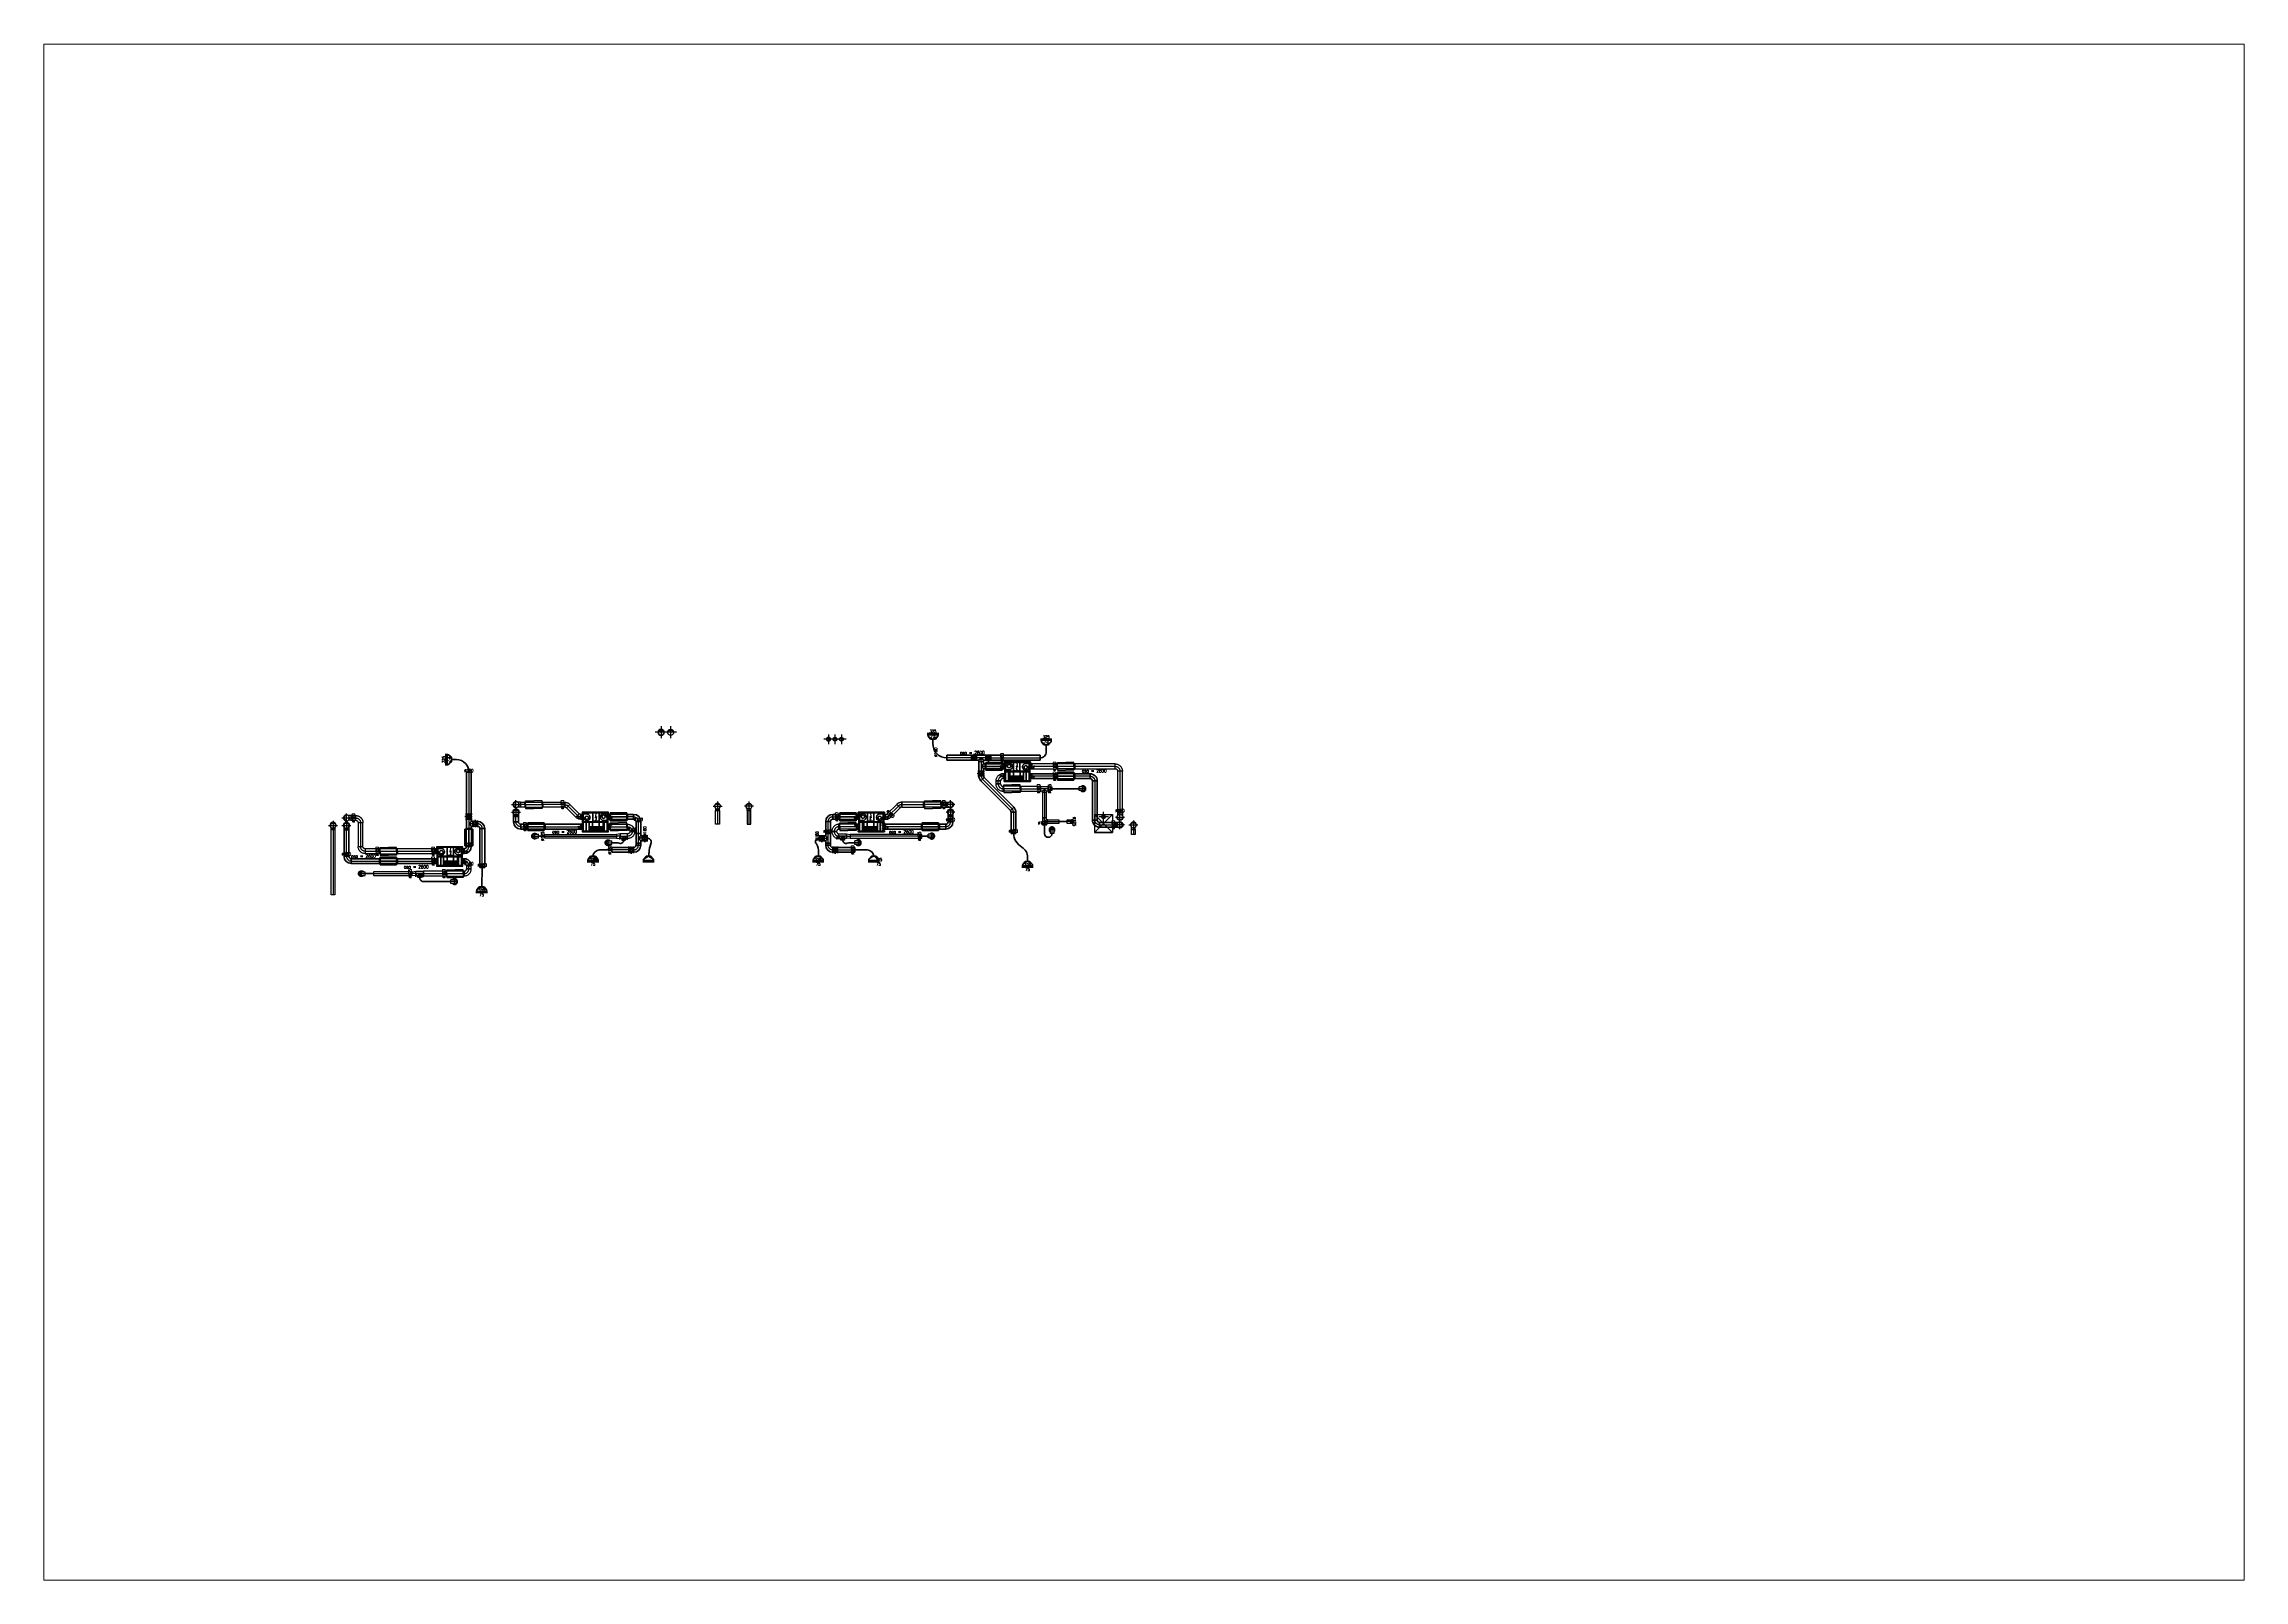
# Paper-space layout 'Layout2' of a CAD drawing. Header units: millimetres. Extents: x 29 to 260, y 20 to 181.
# The model-space entities are those that its viewports show. They can reach past a viewport. Long polylines and large blocks are cut down to what shows.
import ezdxf
from ezdxf.enums import TextEntityAlignment as Align

# ---------------------------------------------------------------- set-up
doc = ezdxf.new("R2010")
doc.units = ezdxf.units.MM
doc.header["$LTSCALE"] = 10
for name, pattern in [('_aa', [1.4, 0.5, -0.2, 0.5, -0.2]), ('DASHDOT', [25.4, 12.7, -6.35, 0, -6.35]), ('DASHED', [19.05, 12.7, -6.35]), ('KOLEJE', [0])]:
    doc.linetypes.add(name, pattern=pattern)
doc.layers.get('0').update_dxf_attribs({"color": 3})
for name, color, linetype, lineweight in [('CKKOTY', 3, 'Continuous', 25), ('V-flexo_osy', 3, 'KOLEJE', 50), ('V-objekty', 3, 'Continuous', 50), ('V-tvarovky', 3, 'Continuous', 50)]:
    doc.layers.add(name, color=color, linetype=linetype, lineweight=lineweight)
for name, color, linetype in [('POPISY', 3, 'Continuous'), ('PRIPOJOVACI_HRDLA', 3, 'Continuous'), ('V-objekty-popis', 3, 'Continuous'), ('V-tvarovky-popis', 3, 'Continuous'), ('VLASTNI_ZARIZENI', 3, 'Continuous'), ('VZT_DIGESTOR', 3, 'Continuous'), ('VZT_EXHAUST', 3, '_aa'), ('VZT_EXHAUST-popis', 3, 'Continuous')]:
    doc.layers.add(name, color=color, linetype=linetype)
doc.styles.add('ROMANS', font='romans.shx', dxfattribs={"width": 0.8})
doc.styles.get("Standard").update_dxf_attribs({"font": 'simplex.shx', "width": 0.8})
doc.linetypes.add('KOLEJE_2', pattern='A,2,[141,CADKON.SHX,S=3,R=0,X=0,Y=0],1.5', length=3.5)

# ---------------------------------------------------------------- blocks, each defined once
blk = doc.blocks.new('*U66')
at = {"linetype": 'ByBlock', "lineweight": -2, "ltscale": 2000}
blk.add_hatch(color=0, dxfattribs=at).paths.add_polyline_path([(0, 100, 0.414214), (-100, 0, 0.414214), (0, -100, -0.618034)])
at = {"color": 2, "linetype": 'DASHDOT', "lineweight": 25, "ltscale": 2000}
for p, q in [((-200, 0), (200, 0)), ((0, 200), (0, -200))]:
    blk.add_line(p, q, dxfattribs=at)
at = {"color": 0, "linetype": 'ByBlock', "lineweight": -2, "ltscale": 2000}
blk.add_circle((0, 0), 100, dxfattribs=at)
blk.add_arc((50, 0), 112, 116.56505, 243.43495, dxfattribs=at)
blk = doc.blocks.new('*U67')
at = {"linetype": 'ByBlock', "lineweight": -2, "ltscale": 2000}
blk.add_hatch(color=0, dxfattribs=at).paths.add_polyline_path([(0, 100, 0.414214), (-100, 0, 0.414214), (0, -100, -0.618034)])
at = {"color": 2, "linetype": 'DASHDOT', "lineweight": 25, "ltscale": 2000}
for p, q in [((-200, 0), (200, 0)), ((0, 200), (0, -200))]:
    blk.add_line(p, q, dxfattribs=at)
at = {"color": 0, "linetype": 'ByBlock', "lineweight": -2, "ltscale": 2000}
blk.add_circle((0, 0), 100, dxfattribs=at)
blk.add_arc((50, 0), 112, 116.56505, 243.43495, dxfattribs=at)
blk = doc.blocks.new('*U68')
at = {"linetype": 'ByBlock', "lineweight": -2, "ltscale": 2000}
blk.add_hatch(color=0, dxfattribs=at).paths.add_polyline_path([(0, 62.5, 0.4142136), (-62.5, 0, 0.4142136), (0, -62.5, -0.4806248)])
at = {"color": 2, "linetype": 'DASHDOT', "lineweight": 25, "ltscale": 2000}
for p, q in [((-162.5, 0), (162.5, 0)), ((0, 162.5), (0, -162.5))]:
    blk.add_line(p, q, dxfattribs=at)
at = {"color": 0, "linetype": 'ByBlock', "lineweight": -2, "ltscale": 2000}
blk.add_circle((0, 0), 62.5, dxfattribs=at)
blk.add_arc((50, 0), 80, 128.659808, 231.340192, dxfattribs=at)
blk = doc.blocks.new('*U69')
at = {"linetype": 'ByBlock', "lineweight": -2, "ltscale": 2000}
blk.add_hatch(color=0, dxfattribs=at).paths.add_polyline_path([(0, 62.5, 0.4142136), (-62.5, 0, 0.4142136), (0, -62.5, -0.4806248)])
at = {"color": 2, "linetype": 'DASHDOT', "lineweight": 25, "ltscale": 2000}
for p, q in [((-162.5, 0), (162.5, 0)), ((0, 162.5), (0, -162.5))]:
    blk.add_line(p, q, dxfattribs=at)
at = {"color": 0, "linetype": 'ByBlock', "lineweight": -2, "ltscale": 2000}
blk.add_circle((0, 0), 62.5, dxfattribs=at)
blk.add_arc((50, 0), 80, 128.659808, 231.340192, dxfattribs=at)
blk = doc.blocks.new('*U70')
at = {"linetype": 'ByBlock', "lineweight": -2, "ltscale": 2000}
blk.add_hatch(color=0, dxfattribs=at).paths.add_polyline_path([(0, 62.5, 0.4142136), (-62.5, 0, 0.4142136), (0, -62.5, -0.4806248)])
at = {"color": 2, "linetype": 'DASHDOT', "lineweight": 25, "ltscale": 2000}
for p, q in [((-162.5, 0), (162.5, 0)), ((0, 162.5), (0, -162.5))]:
    blk.add_line(p, q, dxfattribs=at)
at = {"color": 0, "linetype": 'ByBlock', "lineweight": -2, "ltscale": 2000}
blk.add_circle((0, 0), 62.5, dxfattribs=at)
blk.add_arc((50, 0), 80, 128.659808, 231.340192, dxfattribs=at)
blk = doc.blocks.new('*U73', base_point=(450, 0))
at = {"color": 0, "linetype": 'ByBlock', "lineweight": -2, "ltscale": 2000}
for p, q in [((0, 125), (0, 0)), ((450, 125), (0, 125)), ((0, 0), (450, 0)), ((450, 0), (450, 125))]:
    blk.add_line(p, q, dxfattribs=at)
at = {"color": 2, "linetype": 'DASHDOT', "lineweight": 25, "ltscale": 2000}
blk.add_line((0, 62.5), (450, 62.5), dxfattribs=at)
blk = doc.blocks.new('*U74', base_point=(150, -62))
at = {"linetype": 'ByBlock', "lineweight": -2, "ltscale": 2000}
blk.add_hatch(color=0, dxfattribs=at).paths.add_polyline_path([(0, 100, 0.414214), (-100, 0, 0.414214), (0, -100, -0.750012)])
at = {"color": 2, "linetype": 'DASHDOT', "lineweight": 25, "ltscale": 2000}
for p, q in [((-150, 0), (150, 0)), ((0, 150), (0, -150))]:
    blk.add_line(p, q, dxfattribs=at)
at = {"color": 0, "linetype": 'ByBlock', "lineweight": -2, "ltscale": 2000}
for p, q in [((150, 62), (78, 62)), ((150, -62), (150, 62)), ((150, -62), (78, -62))]:
    blk.add_line(p, q, dxfattribs=at)
blk.add_circle((0, 0), 100, dxfattribs=at)
blk.add_arc((29, 0), 104, 106.25932, 253.74068, dxfattribs=at)
blk = doc.blocks.new('*U75')
at = {"linetype": 'ByBlock', "lineweight": -2, "ltscale": 2000}
blk.add_hatch(color=0, dxfattribs=at).paths.add_polyline_path([(0, 100, 0.414213562), (-100, 0, 0.414213562), (0, -100, -0.750012)])
at = {"color": 2, "linetype": 'DASHDOT', "lineweight": 25, "ltscale": 2000}
for p, q in [((-150, 0), (150, 0)), ((0, 150), (0, -150))]:
    blk.add_line(p, q, dxfattribs=at)
at = {"color": 0, "linetype": 'ByBlock', "lineweight": -2, "ltscale": 2000}
for p, q in [((150, 80), (60, 80)), ((150, -80), (150, 80)), ((150, -80), (60, -80))]:
    blk.add_line(p, q, dxfattribs=at)
blk.add_circle((0, 0), 100, dxfattribs=at)
blk.add_arc((29.165, 0), 104.166, 106.25932464, 253.74067536, dxfattribs=at)
blk = doc.blocks.new('*U76', base_point=(150, -80))
at = {"linetype": 'ByBlock', "lineweight": -2, "ltscale": 2000}
blk.add_hatch(color=0, dxfattribs=at).paths.add_polyline_path([(0, 100, 0.414213562), (-100, 0, 0.414213562), (0, -100, -0.750012)])
at = {"color": 2, "linetype": 'DASHDOT', "lineweight": 25, "ltscale": 2000}
for p, q in [((-150, 0), (150, 0)), ((0, 150), (0, -150))]:
    blk.add_line(p, q, dxfattribs=at)
at = {"color": 0, "linetype": 'ByBlock', "lineweight": -2, "ltscale": 2000}
for p, q in [((150, 80), (60, 80)), ((150, -80), (150, 80)), ((150, -80), (60, -80))]:
    blk.add_line(p, q, dxfattribs=at)
blk.add_circle((0, 0), 100, dxfattribs=at)
blk.add_arc((29.165, 0), 104.166, 106.25932464, 253.74067536, dxfattribs=at)
blk = doc.blocks.new('DUPLEX 170 EC5')
at = {"layer": 'PRIPOJOVACI_HRDLA'}
for p, q in [((38444, 8706), (38488, 8728)), ((38532, 8706), (38444, 8706)), ((38444, 8706), (38488, 8684)), ((38532, 8373), (38444, 8373)), ((38532, 8373), (38488, 8395)), ((38532, 8373), (38488, 8351)), ((38614, 8783), (38614, 8783)), ((38614, 8453), (38614, 8453)), ((39516, 8783), (39516, 8783)), ((39516, 8453), (39516, 8453)), ((39537, 8700), (39625, 8700)), ((39537, 8373), (39581, 8395)), ((39537, 8373), (39625, 8373)), ((39537, 8373), (39581, 8351)), ((39625, 8700), (39581, 8722)), ((39625, 8700), (39581, 8678))]:
    blk.add_line(p, q, dxfattribs=at)
for points in [[(38614, 8775), (38614, 8783), (38554, 8783), (38554, 8775)], [(38614, 8783), (38614, 8775), (38554, 8775), (38554, 8783)], [(38614, 8753), (38614, 8775), (38554, 8775), (38554, 8753)], [(38614, 8775), (38614, 8753), (38554, 8753), (38554, 8775)], [(38614, 8741), (38614, 8753), (38554, 8753), (38554, 8741)], [(38614, 8753), (38614, 8741), (38554, 8741), (38554, 8753)], [(38614, 8703), (38614, 8741), (38554, 8741), (38554, 8703)], [(38614, 8741), (38614, 8703), (38554, 8703), (38554, 8741)], [(38614, 8664), (38614, 8703), (38554, 8703), (38554, 8664)], [(38614, 8703), (38614, 8664), (38554, 8664), (38554, 8703)], [(38614, 8652), (38614, 8664), (38554, 8664), (38554, 8652)], [(38614, 8664), (38614, 8652), (38554, 8652), (38554, 8664)], [(38614, 8630), (38614, 8652), (38554, 8652), (38554, 8630)], [(38614, 8652), (38614, 8630), (38554, 8630), (38554, 8652)], [(38614, 8623), (38614, 8630), (38554, 8630), (38554, 8623)], [(38614, 8630), (38614, 8623), (38554, 8623), (38554, 8630)], [(38614, 8445), (38614, 8453), (38554, 8453), (38554, 8445)], [(38614, 8453), (38614, 8445), (38554, 8445), (38554, 8453)], [(38614, 8423), (38614, 8445), (38554, 8445), (38554, 8423)], [(38614, 8445), (38614, 8423), (38554, 8423), (38554, 8445)], [(38614, 8411), (38614, 8423), (38554, 8423), (38554, 8411)], [(38614, 8423), (38614, 8411), (38554, 8411), (38554, 8423)], [(38614, 8373), (38614, 8411), (38554, 8411), (38554, 8373)], [(38614, 8411), (38614, 8373), (38554, 8373), (38554, 8411)], [(38614, 8334), (38614, 8373), (38554, 8373), (38554, 8334)], [(38614, 8373), (38614, 8334), (38554, 8334), (38554, 8373)], [(38614, 8322), (38614, 8334), (38554, 8334), (38554, 8322)], [(38614, 8334), (38614, 8322), (38554, 8322), (38554, 8334)], [(38614, 8300), (38614, 8322), (38554, 8322), (38554, 8300)], [(38614, 8322), (38614, 8300), (38554, 8300), (38554, 8322)], [(38614, 8293), (38614, 8300), (38554, 8300), (38554, 8293)], [(38614, 8300), (38614, 8293), (38554, 8293), (38554, 8300)], [(39516, 8775), (39516, 8783), (39456, 8783), (39456, 8775)], [(39516, 8783), (39516, 8775), (39456, 8775), (39456, 8783)], [(39516, 8753), (39516, 8775), (39456, 8775), (39456, 8753)], [(39516, 8775), (39516, 8753), (39456, 8753), (39456, 8775)], [(39516, 8741), (39516, 8753), (39456, 8753), (39456, 8741)], [(39516, 8753), (39516, 8741), (39456, 8741), (39456, 8753)], [(39516, 8703), (39516, 8741), (39456, 8741), (39456, 8703)], [(39516, 8741), (39516, 8703), (39456, 8703), (39456, 8741)], [(39516, 8664), (39516, 8703), (39456, 8703), (39456, 8664)], [(39516, 8703), (39516, 8664), (39456, 8664), (39456, 8703)], [(39516, 8652), (39516, 8664), (39456, 8664), (39456, 8652)], [(39516, 8664), (39516, 8652), (39456, 8652), (39456, 8664)], [(39516, 8630), (39516, 8652), (39456, 8652), (39456, 8630)], [(39516, 8652), (39516, 8630), (39456, 8630), (39456, 8652)], [(39516, 8623), (39516, 8630), (39456, 8630), (39456, 8623)], [(39516, 8630), (39516, 8623), (39456, 8623), (39456, 8630)], [(39516, 8445), (39516, 8453), (39456, 8453), (39456, 8445)], [(39516, 8453), (39516, 8445), (39456, 8445), (39456, 8453)], [(39516, 8423), (39516, 8445), (39456, 8445), (39456, 8423)], [(39516, 8445), (39516, 8423), (39456, 8423), (39456, 8445)], [(39516, 8411), (39516, 8423), (39456, 8423), (39456, 8411)], [(39516, 8423), (39516, 8411), (39456, 8411), (39456, 8423)], [(39516, 8373), (39516, 8411), (39456, 8411), (39456, 8373)], [(39516, 8411), (39516, 8373), (39456, 8373), (39456, 8411)], [(39516, 8334), (39516, 8373), (39456, 8373), (39456, 8334)], [(39516, 8373), (39516, 8334), (39456, 8334), (39456, 8373)], [(39516, 8322), (39516, 8334), (39456, 8334), (39456, 8322)], [(39516, 8334), (39516, 8322), (39456, 8322), (39456, 8334)], [(39516, 8300), (39516, 8322), (39456, 8322), (39456, 8300)], [(39516, 8322), (39516, 8300), (39456, 8300), (39456, 8322)], [(39516, 8293), (39516, 8300), (39456, 8300), (39456, 8293)], [(39516, 8300), (39516, 8293), (39456, 8293), (39456, 8300)]]:
    blk.add_3dface(points, dxfattribs=at)
at = {"layer": 'VLASTNI_ZARIZENI'}
for p, q in [((39034, 8670), (38992, 8714)), ((38992, 8714), (39013, 8583)), ((39013, 8583), (38997, 8635)), ((39011, 8639), (39013, 8583)), ((39013, 8802), (39034, 8670))]:
    blk.add_line(p, q, dxfattribs=at)
for centre, radius in [((38605, 8830), 5), ((38605, 8225), 5), ((38756, 8709), 57), ((39316, 8671), 57), ((39466, 8830), 5), ((39466, 8225), 5)]:
    blk.add_circle(centre, radius, dxfattribs=at)
at = {"layer": 'VLASTNI_ZARIZENI', "extrusion": (0, 0, -1)}
for centre in [(-38756, 8709), (-39316, 8671)]:
    blk.add_circle(centre, 57, dxfattribs=at)
at = {"layer": 'VLASTNI_ZARIZENI'}
for points in [[(38615, 8855), (38615, 8805), (38595, 8805), (38595, 8855)], [(38615, 8855), (38615, 8833), (39456, 8833), (39456, 8855)], [(38615, 8855), (38615, 8833), (39456, 8833), (39456, 8855)], [(38615, 8833), (38615, 8855), (38615, 8855), (38615, 8833)], [(39456, 8855), (38615, 8855), (38615, 8855), (39456, 8855)], [(38615, 8805), (38615, 8805), (38615, 8855)], [(39456, 8855), (39456, 8833), (39456, 8833), (39456, 8855)], [(39456, 8805), (39456, 8855), (39476, 8855), (39476, 8805)], [(39456, 8855), (39456, 8855), (39456, 8805)], [(38615, 8250), (38615, 8200), (38595, 8200), (38595, 8250)], [(39456, 8833), (38615, 8833), (38615, 8833), (39456, 8833)], [(38637, 8222), (38637, 8833), (38615, 8833), (38615, 8222)], [(38637, 8222), (38637, 8833), (38615, 8833), (38615, 8222)], [(38615, 8222), (38615, 8833), (38615, 8833), (38615, 8222)], [(38615, 8833), (38637, 8833), (38637, 8833), (38615, 8833)], [(38615, 8200), (38615, 8200), (38615, 8250)], [(38615, 8200), (38615, 8222), (39456, 8222), (39456, 8200)], [(38615, 8200), (38615, 8222), (39456, 8222), (39456, 8200)], [(38615, 8222), (38615, 8200), (38615, 8200), (38615, 8222)], [(39456, 8222), (38615, 8222), (38615, 8222), (39456, 8222)], [(38615, 8222), (38637, 8222), (38637, 8222), (38615, 8222)], [(39456, 8200), (38615, 8200), (38615, 8200), (39456, 8200)], [(38637, 8833), (38637, 8222), (38637, 8222), (38637, 8833)], [(38637, 8222), (38637, 8833), (39434, 8833), (39434, 8222)], [(38649, 8675), (38637, 8675), (38637, 8675), (38649, 8675)], [(38637, 8583), (38756, 8583), (38756, 8583), (38637, 8583)], [(38637, 8519), (38637, 8539), (39434, 8539), (39434, 8519)], [(38637, 8519), (38637, 8539), (39434, 8539), (39434, 8519)], [(38637, 8539), (38637, 8519), (38637, 8519), (38637, 8539)], [(39434, 8539), (38637, 8539), (38637, 8539), (39434, 8539)], [(38737, 8222), (38737, 8519), (38637, 8519), (38637, 8222)], [(38737, 8222), (38737, 8519), (38637, 8519), (38637, 8222)], [(38637, 8222), (38637, 8519), (38637, 8519), (38637, 8222)], [(38637, 8519), (38737, 8519), (38737, 8519), (38637, 8519)], [(39434, 8519), (38637, 8519), (38637, 8519), (39434, 8519)], [(38637, 8222), (38737, 8222), (38737, 8222), (38637, 8222)], [(38651, 8702), (38649, 8675), (38649, 8675), (38651, 8702)], [(38649, 8675), (38649, 8675), (38649, 8675)], [(38657, 8727), (38651, 8702), (38651, 8702), (38657, 8727)], [(38667, 8752), (38657, 8727), (38657, 8727), (38667, 8752)], [(38680, 8772), (38667, 8752), (38667, 8752), (38680, 8772)], [(38696, 8789), (38680, 8772), (38680, 8772), (38696, 8789)], [(38715, 8801), (38696, 8789), (38696, 8789), (38715, 8801)], [(38735, 8810), (38715, 8801), (38715, 8801), (38735, 8810)], [(38756, 8813), (38735, 8810), (38735, 8810), (38756, 8813)], [(38737, 8519), (38737, 8222), (38737, 8222), (38737, 8519)], [(38778, 8810), (38756, 8813), (38756, 8813), (38778, 8810)], [(38756, 8583), (38778, 8585), (38778, 8585), (38756, 8583)], [(38797, 8803), (38778, 8810), (38778, 8810), (38797, 8803)], [(38778, 8585), (38797, 8592), (38797, 8592), (38778, 8585)], [(38903, 8519), (38783, 8519), (38783, 8370), (38903, 8370)], [(38903, 8370), (38783, 8370), (38783, 8323), (38903, 8323)], [(38903, 8323), (38783, 8323), (38783, 8276), (38903, 8276)], [(38903, 8276), (38783, 8276), (38783, 8229), (38903, 8229)], [(38903, 8269), (38783, 8269), (38783, 8222), (38903, 8222)], [(38903, 8222), (38783, 8222), (38783, 8269), (38903, 8269)], [(38816, 8793), (38797, 8803), (38797, 8803), (38816, 8793)], [(38797, 8592), (38816, 8602), (38816, 8602), (38797, 8592)], [(38832, 8779), (38816, 8793), (38816, 8793), (38832, 8779)], [(38816, 8602), (38832, 8616), (38832, 8616), (38816, 8602)], [(38845, 8762), (38832, 8779), (38832, 8779), (38845, 8762)], [(38832, 8616), (38845, 8633), (38845, 8633), (38832, 8616)], [(38855, 8741), (38845, 8762), (38845, 8762), (38855, 8741)], [(38845, 8633), (38855, 8654), (38855, 8654), (38845, 8633)], [(38861, 8721), (38855, 8741), (38855, 8741), (38861, 8721)], [(38855, 8654), (38861, 8675), (38861, 8675), (38855, 8654)], [(38863, 8698), (38861, 8721), (38861, 8721), (38863, 8698)], [(38861, 8675), (38863, 8698), (38863, 8698), (38861, 8675)], [(39124, 8519), (38903, 8519), (38903, 8370), (39124, 8370)], [(39124, 8370), (38903, 8370), (38903, 8323), (39124, 8323)], [(39124, 8323), (38903, 8323), (38903, 8276), (39124, 8276)], [(39124, 8276), (38903, 8276), (38903, 8229), (39124, 8229)], [(39124, 8269), (38903, 8269), (38903, 8222), (39124, 8222)], [(39124, 8222), (38903, 8222), (38903, 8269), (39124, 8269)], [(38908, 8556), (38908, 8833), (39118, 8833), (39118, 8556)], [(38908, 8556), (38908, 8833), (39118, 8833), (39118, 8556)], [(38908, 8833), (38908, 8556), (38908, 8556), (38908, 8833)], [(39118, 8833), (38908, 8833), (38908, 8833), (39118, 8833)], [(39118, 8556), (38908, 8556), (38908, 8556), (39118, 8556)], [(39118, 8556), (39118, 8833), (39118, 8833), (39118, 8556)], [(39243, 8519), (39124, 8519), (39124, 8370), (39243, 8370)], [(39243, 8370), (39124, 8370), (39124, 8323), (39243, 8323)], [(39243, 8323), (39124, 8323), (39124, 8276), (39243, 8276)], [(39243, 8276), (39124, 8276), (39124, 8229), (39243, 8229)], [(39243, 8269), (39124, 8269), (39124, 8222), (39243, 8222)], [(39243, 8222), (39124, 8222), (39124, 8269), (39243, 8269)], [(39211, 8706), (39208, 8683), (39208, 8683), (39211, 8706)], [(39208, 8683), (39211, 8660), (39211, 8660), (39208, 8683)], [(39217, 8726), (39211, 8706), (39211, 8706), (39217, 8726)], [(39211, 8660), (39217, 8639), (39217, 8639), (39211, 8660)], [(39227, 8747), (39217, 8726), (39217, 8726), (39227, 8747)], [(39217, 8639), (39227, 8618), (39227, 8618), (39217, 8639)], [(39240, 8764), (39227, 8747), (39227, 8747), (39240, 8764)], [(39227, 8618), (39240, 8601), (39240, 8601), (39227, 8618)], [(39256, 8778), (39240, 8764), (39240, 8764), (39256, 8778)], [(39240, 8601), (39256, 8587), (39256, 8587), (39240, 8601)], [(39243, 8519), (39243, 8519), (39243, 8370)], [(39243, 8370), (39243, 8370), (39243, 8323)], [(39243, 8323), (39243, 8323), (39243, 8276)], [(39243, 8276), (39243, 8276), (39243, 8229)], [(39243, 8269), (39243, 8269), (39243, 8222)], [(39243, 8222), (39243, 8222), (39243, 8269)], [(39275, 8788), (39256, 8778), (39256, 8778), (39275, 8788)], [(39256, 8587), (39275, 8577), (39275, 8577), (39256, 8587)], [(39294, 8795), (39275, 8788), (39275, 8788), (39294, 8795)], [(39275, 8577), (39294, 8570), (39294, 8570), (39275, 8577)], [(39316, 8798), (39294, 8795), (39294, 8795), (39316, 8798)], [(39294, 8570), (39316, 8568), (39316, 8568), (39294, 8570)], [(39434, 8798), (39316, 8798), (39316, 8798), (39434, 8798)], [(39316, 8568), (39337, 8570), (39337, 8570), (39316, 8568)], [(39334, 8222), (39334, 8519), (39434, 8519), (39434, 8222)], [(39334, 8222), (39334, 8519), (39434, 8519), (39434, 8222)], [(39334, 8519), (39334, 8222), (39334, 8222), (39334, 8519)], [(39434, 8519), (39334, 8519), (39334, 8519), (39434, 8519)], [(39434, 8222), (39334, 8222), (39334, 8222), (39434, 8222)], [(39337, 8570), (39357, 8579), (39357, 8579), (39337, 8570)], [(39357, 8579), (39376, 8591), (39376, 8591), (39357, 8579)], [(39376, 8591), (39392, 8608), (39392, 8608), (39376, 8591)], [(39392, 8608), (39405, 8628), (39405, 8628), (39392, 8608)], [(39405, 8628), (39415, 8653), (39415, 8653), (39405, 8628)], [(39415, 8653), (39421, 8678), (39421, 8678), (39415, 8653)], [(39421, 8678), (39423, 8706), (39423, 8706), (39421, 8678)], [(39423, 8706), (39434, 8706), (39434, 8706), (39423, 8706)], [(39423, 8706), (39423, 8706), (39423, 8706)], [(39434, 8222), (39434, 8833), (39456, 8833), (39456, 8222)], [(39434, 8222), (39434, 8833), (39456, 8833), (39456, 8222)], [(39434, 8833), (39434, 8222), (39434, 8222), (39434, 8833)], [(39456, 8833), (39434, 8833), (39434, 8833), (39456, 8833)], [(39434, 8519), (39434, 8539), (39434, 8539), (39434, 8519)], [(39434, 8222), (39434, 8519), (39434, 8519), (39434, 8222)], [(39456, 8222), (39434, 8222), (39434, 8222), (39456, 8222)], [(39456, 8222), (39456, 8833), (39456, 8833), (39456, 8222)], [(39456, 8200), (39456, 8250), (39476, 8250), (39476, 8200)], [(39456, 8250), (39456, 8250), (39456, 8200)], [(39456, 8200), (39456, 8222), (39456, 8222), (39456, 8200)]]:
    blk.add_3dface(points, dxfattribs=at)
for points, invisible_edges in [([(38615, 8855), (38615, 8855), (38595, 8855), (38610, 8855)], 9), ([(38615, 8855), (38615, 8855), (38615, 8855), (38610, 8855)], 5), ([(39456, 8855), (39456, 8855), (39476, 8855), (39461, 8855)], 9), ([(39456, 8855), (39456, 8855), (39456, 8855), (39461, 8855)], 5), ([(38615, 8805), (38615, 8805), (38595, 8805), (38610, 8805)], 9), ([(38615, 8250), (38615, 8250), (38595, 8250), (38610, 8250)], 9), ([(38615, 8200), (38615, 8200), (38595, 8200), (38610, 8200)], 9), ([(38615, 8805), (38615, 8805), (38615, 8805), (38610, 8805)], 5), ([(38615, 8250), (38615, 8250), (38615, 8250), (38610, 8250)], 5), ([(38615, 8200), (38615, 8200), (38615, 8200), (38610, 8200)], 5), ([(38637, 8583), (38637, 8583), (38637, 8675), (38649, 8675)], 9), ([(38756, 8583), (38756, 8583), (38637, 8583), (38649, 8675)], 13), ([(38756, 8813), (38756, 8813), (38778, 8810), (38649, 8675)], 13), ([(38735, 8810), (38735, 8810), (38756, 8813), (38649, 8675)], 13), ([(38778, 8810), (38778, 8810), (38797, 8803), (38649, 8675)], 13), ([(38715, 8801), (38715, 8801), (38735, 8810), (38649, 8675)], 13), ([(38797, 8803), (38797, 8803), (38816, 8793), (38649, 8675)], 13), ([(38696, 8789), (38696, 8789), (38715, 8801), (38649, 8675)], 13), ([(38816, 8793), (38816, 8793), (38832, 8779), (38649, 8675)], 13), ([(38680, 8772), (38680, 8772), (38696, 8789), (38649, 8675)], 13), ([(38832, 8779), (38832, 8779), (38845, 8762), (38649, 8675)], 13), ([(38667, 8752), (38667, 8752), (38680, 8772), (38649, 8675)], 13), ([(38845, 8762), (38845, 8762), (38855, 8741), (38649, 8675)], 13), ([(38657, 8727), (38657, 8727), (38667, 8752), (38649, 8675)], 13), ([(38855, 8741), (38855, 8741), (38861, 8721), (38649, 8675)], 13), ([(38651, 8702), (38651, 8702), (38657, 8727), (38649, 8675)], 13), ([(38861, 8721), (38861, 8721), (38863, 8698), (38649, 8675)], 13), ([(38649, 8675), (38649, 8675), (38651, 8702), (38649, 8675)], 5), ([(38863, 8698), (38863, 8698), (38861, 8675), (38649, 8675)], 13), ([(38778, 8585), (38778, 8585), (38756, 8583), (38649, 8675)], 13), ([(38797, 8592), (38797, 8592), (38778, 8585), (38649, 8675)], 13), ([(38816, 8602), (38816, 8602), (38797, 8592), (38649, 8675)], 13), ([(38832, 8616), (38832, 8616), (38816, 8602), (38649, 8675)], 13), ([(38845, 8633), (38845, 8633), (38832, 8616), (38649, 8675)], 13), ([(38855, 8654), (38855, 8654), (38845, 8633), (38649, 8675)], 13), ([(38861, 8675), (38861, 8675), (38855, 8654), (38649, 8675)], 13), ([(38783, 8370), (38783, 8370), (38903, 8370), (39243, 8370)], 13), ([(38783, 8370), (38783, 8370), (38783, 8370), (39243, 8370)], 13), ([(38903, 8370), (38903, 8370), (38783, 8370), (39243, 8370)], 13), ([(38783, 8370), (38783, 8370), (38903, 8370), (39243, 8370)], 13), ([(38783, 8370), (38783, 8370), (38783, 8370), (39243, 8370)], 13), ([(38903, 8370), (38903, 8370), (38783, 8370), (39243, 8370)], 13), ([(38783, 8323), (38783, 8323), (38903, 8323), (39243, 8323)], 13), ([(38783, 8323), (38783, 8323), (38783, 8323), (39243, 8323)], 13), ([(38903, 8323), (38903, 8323), (38783, 8323), (39243, 8323)], 13), ([(38783, 8323), (38783, 8323), (38903, 8323), (39243, 8323)], 13), ([(38783, 8323), (38783, 8323), (38783, 8323), (39243, 8323)], 13), ([(38903, 8323), (38903, 8323), (38783, 8323), (39243, 8323)], 13), ([(38783, 8276), (38783, 8276), (38903, 8276), (39243, 8276)], 13), ([(38783, 8276), (38783, 8276), (38783, 8276), (39243, 8276)], 13), ([(38903, 8276), (38903, 8276), (38783, 8276), (39243, 8276)], 13), ([(38783, 8276), (38783, 8276), (38903, 8276), (39243, 8276)], 13), ([(38783, 8276), (38783, 8276), (38783, 8276), (39243, 8276)], 13), ([(38903, 8276), (38903, 8276), (38783, 8276), (39243, 8276)], 13), ([(38783, 8269), (38783, 8269), (38903, 8269), (39243, 8269)], 13), ([(38783, 8269), (38783, 8269), (38783, 8269), (39243, 8269)], 13), ([(38903, 8269), (38903, 8269), (38783, 8269), (39243, 8269)], 13), ([(38783, 8269), (38783, 8269), (38903, 8269), (39243, 8269)], 13), ([(38783, 8269), (38783, 8269), (38783, 8269), (39243, 8269)], 13), ([(38903, 8269), (38903, 8269), (38783, 8269), (39243, 8269)], 13), ([(38783, 8229), (38783, 8229), (38903, 8229), (39243, 8229)], 13), ([(38783, 8229), (38783, 8229), (38783, 8229), (39243, 8229)], 13), ([(38903, 8229), (38903, 8229), (38783, 8229), (39243, 8229)], 13), ([(38783, 8229), (38783, 8229), (38903, 8229), (39243, 8229)], 13), ([(38783, 8229), (38783, 8229), (38783, 8229), (39243, 8229)], 13), ([(38903, 8229), (38903, 8229), (38783, 8229), (39243, 8229)], 13), ([(38783, 8222), (38783, 8222), (38903, 8222), (39243, 8222)], 13), ([(38783, 8222), (38783, 8222), (38783, 8222), (39243, 8222)], 13), ([(38903, 8222), (38903, 8222), (38783, 8222), (39243, 8222)], 13), ([(38783, 8222), (38783, 8222), (38903, 8222), (39243, 8222)], 13), ([(38783, 8222), (38783, 8222), (38783, 8222), (39243, 8222)], 13), ([(38903, 8222), (38903, 8222), (38783, 8222), (39243, 8222)], 13), ([(38903, 8519), (38903, 8519), (39124, 8519), (39243, 8519)], 13), ([(39124, 8519), (39124, 8519), (38903, 8519), (39243, 8519)], 5), ([(38903, 8370), (38903, 8370), (39124, 8370), (39243, 8370)], 13), ([(39124, 8370), (39124, 8370), (38903, 8370), (39243, 8370)], 5), ([(38903, 8370), (38903, 8370), (39124, 8370), (39243, 8370)], 13), ([(39124, 8370), (39124, 8370), (38903, 8370), (39243, 8370)], 5), ([(38903, 8323), (38903, 8323), (39124, 8323), (39243, 8323)], 13), ([(39124, 8323), (39124, 8323), (38903, 8323), (39243, 8323)], 5), ([(38903, 8323), (38903, 8323), (39124, 8323), (39243, 8323)], 13), ([(39124, 8323), (39124, 8323), (38903, 8323), (39243, 8323)], 5), ([(38903, 8276), (38903, 8276), (39124, 8276), (39243, 8276)], 13), ([(39124, 8276), (39124, 8276), (38903, 8276), (39243, 8276)], 5), ([(38903, 8276), (38903, 8276), (39124, 8276), (39243, 8276)], 13), ([(39124, 8276), (39124, 8276), (38903, 8276), (39243, 8276)], 5), ([(38903, 8269), (38903, 8269), (39124, 8269), (39243, 8269)], 13), ([(39124, 8269), (39124, 8269), (38903, 8269), (39243, 8269)], 5), ([(38903, 8269), (38903, 8269), (39124, 8269), (39243, 8269)], 13), ([(39124, 8269), (39124, 8269), (38903, 8269), (39243, 8269)], 5), ([(38903, 8229), (38903, 8229), (39124, 8229), (39243, 8229)], 13), ([(39124, 8229), (39124, 8229), (38903, 8229), (39243, 8229)], 5), ([(38903, 8229), (38903, 8229), (39124, 8229), (39243, 8229)], 13), ([(39124, 8229), (39124, 8229), (38903, 8229), (39243, 8229)], 5), ([(38903, 8222), (38903, 8222), (39124, 8222), (39243, 8222)], 13), ([(39124, 8222), (39124, 8222), (38903, 8222), (39243, 8222)], 5), ([(38903, 8222), (38903, 8222), (39124, 8222), (39243, 8222)], 13), ([(39124, 8222), (39124, 8222), (38903, 8222), (39243, 8222)], 5), ([(39124, 8519), (39124, 8519), (39243, 8519)], 9), ([(39124, 8370), (39124, 8370), (39243, 8370)], 9), ([(39124, 8370), (39124, 8370), (39243, 8370)], 9), ([(39124, 8323), (39124, 8323), (39243, 8323)], 9), ([(39124, 8323), (39124, 8323), (39243, 8323)], 9), ([(39124, 8276), (39124, 8276), (39243, 8276)], 9), ([(39124, 8276), (39124, 8276), (39243, 8276)], 9), ([(39124, 8269), (39124, 8269), (39243, 8269)], 9), ([(39124, 8269), (39124, 8269), (39243, 8269)], 9), ([(39124, 8229), (39124, 8229), (39243, 8229)], 9), ([(39124, 8229), (39124, 8229), (39243, 8229)], 9), ([(39124, 8222), (39124, 8222), (39243, 8222)], 9), ([(39124, 8222), (39124, 8222), (39243, 8222)], 9), ([(39208, 8683), (39208, 8683), (39211, 8706), (39423, 8706)], 13), ([(39211, 8660), (39211, 8660), (39208, 8683), (39423, 8706)], 13), ([(39217, 8639), (39217, 8639), (39211, 8660), (39423, 8706)], 13), ([(39217, 8726), (39217, 8726), (39227, 8747), (39423, 8706)], 13), ([(39227, 8618), (39227, 8618), (39217, 8639), (39423, 8706)], 13), ([(39227, 8747), (39227, 8747), (39240, 8764), (39423, 8706)], 13), ([(39240, 8601), (39240, 8601), (39227, 8618), (39423, 8706)], 13), ([(39240, 8764), (39240, 8764), (39256, 8778), (39423, 8706)], 13), ([(39256, 8587), (39256, 8587), (39240, 8601), (39423, 8706)], 13), ([(39256, 8778), (39256, 8778), (39275, 8788), (39423, 8706)], 13), ([(39275, 8577), (39275, 8577), (39256, 8587), (39423, 8706)], 13), ([(39275, 8788), (39275, 8788), (39294, 8795), (39423, 8706)], 13), ([(39294, 8570), (39294, 8570), (39275, 8577), (39423, 8706)], 13), ([(39294, 8795), (39294, 8795), (39316, 8798), (39423, 8706)], 13), ([(39316, 8568), (39316, 8568), (39294, 8570), (39423, 8706)], 13), ([(39316, 8798), (39316, 8798), (39434, 8798), (39423, 8706)], 13), ([(39337, 8570), (39337, 8570), (39316, 8568), (39423, 8706)], 13), ([(39357, 8579), (39357, 8579), (39337, 8570), (39423, 8706)], 13), ([(39376, 8591), (39376, 8591), (39357, 8579), (39423, 8706)], 13), ([(39392, 8608), (39392, 8608), (39376, 8591), (39423, 8706)], 13), ([(39405, 8628), (39405, 8628), (39392, 8608), (39423, 8706)], 13), ([(39415, 8653), (39415, 8653), (39405, 8628), (39423, 8706)], 13), ([(39421, 8678), (39421, 8678), (39415, 8653), (39423, 8706)], 13), ([(39423, 8706), (39423, 8706), (39421, 8678), (39423, 8706)], 5), ([(39434, 8798), (39434, 8798), (39434, 8706), (39423, 8706)], 9), ([(39456, 8805), (39456, 8805), (39476, 8805), (39461, 8805)], 9), ([(39456, 8805), (39456, 8805), (39456, 8805), (39461, 8805)], 5), ([(39456, 8250), (39456, 8250), (39476, 8250), (39461, 8250)], 9), ([(39456, 8250), (39456, 8250), (39456, 8250), (39461, 8250)], 5), ([(39456, 8200), (39456, 8200), (39476, 8200), (39461, 8200)], 9), ([(39456, 8200), (39456, 8200), (39456, 8200), (39461, 8200)], 5)]:
    blk.add_3dface(points, dxfattribs=dict(at, invisible_edges=invisible_edges))
at = {"layer": 'POPISY'}
for s, width, p, p2 in [('e2', 0.564, (38462, 8653), (38509, 8653)), ('i1', 0.93, (38475, 8412), (38506, 8412)), ('e1', 0.705, (39559, 8295), (39606, 8295)), ('i2', 0.62, (39561, 8615), (39592, 8615))]:
    blk.add_text(s, height=50, dxfattribs=dict(at, width=width)).set_placement(p, p2, align=Align.FIT)
blk = doc.blocks.new('*U77', base_point=(104, 33))
at = {"color": 63, "linetype": 'DASHDOT', "ltscale": 6000}
blk.add_line((89, 33), (683, 33), dxfattribs=at)
at = {"color": 0, "linetype": 'ByBlock', "lineweight": -2, "ltscale": 2000}
for p, q in [((104, 33), (104, 113)), ((104, 113), (129, 113)), ((104, 33), (104, -47)), ((109, 33), (109, 115)), ((109, 115), (111, 115)), ((109, 33), (109, -50)), ((111, 115), (111, 33)), ((111, -50), (111, 33)), ((129, 163), (404, 163)), ((129, 33), (129, 163)), ((129, 33), (129, -97)), ((679, 163), (404, 163)), ((679, 33), (679, 163)), ((704, 113), (679, 113)), ((679, 33), (679, -97)), ((697, 115), (697, 33)), ((699, 115), (697, 115)), ((697, -50), (697, 33)), ((699, 33), (699, 115)), ((699, 33), (699, -50)), ((704, 33), (704, 113)), ((704, 33), (704, -47)), ((104, -47), (129, -47)), ((109, -50), (111, -50)), ((129, -97), (404, -97)), ((679, -97), (404, -97)), ((704, -47), (679, -47)), ((699, -50), (697, -50))]:
    blk.add_line(p, q, dxfattribs=at)
at = {"color": 56, "linetype": 'DASHED', "ltscale": 6000}
for p, q in [((129, 120), (679, 120)), ((129, -55), (679, -55))]:
    blk.add_line(p, q, dxfattribs=at)
at = {"color": 52, "linetype": 'ByBlock', "ltscale": 2000}
blk.add_point((129, 33), dxfattribs=at)
blk = doc.blocks.new('*U78', base_point=(150, 80))
at = {"color": 0, "linetype": 'ByBlock', "lineweight": -2, "ltscale": 2000}
for p, q in [((0, 160), (0, 0)), ((150, 160), (0, 160)), ((0, 0), (150, 0)), ((150, 0), (150, 160))]:
    blk.add_line(p, q, dxfattribs=at)
at = {"color": 2, "linetype": 'DASHDOT', "lineweight": 25, "ltscale": 2000}
blk.add_line((0, 80), (150, 80), dxfattribs=at)
blk = doc.blocks.new('*U79', base_point=(162, 40))
at = {"color": 0, "linetype": 'ByBlock', "lineweight": -2, "ltscale": 2000}
for points in [[(0, 0), (-30, 0)], [(0, 0), (325, 0), (325, 40), (0, 40), (0, 0)], [(325, 0), (355, 0)]]:
    blk.add_lwpolyline(points, dxfattribs=at)
blk = doc.blocks.new('*U80')
at = {"color": 0, "linetype": 'ByBlock', "lineweight": -2, "ltscale": 2000}
for p, q in [((0, 162.5), (0, 192.5)), ((50, 162.5), (0, 162.5)), ((0, 162.5), (0, 162.5)), ((0, 162.5), (0, -162.5)), ((50, 162.5), (150, 80)), ((150, 80), (150, 80)), ((150, 80), (150, -80)), ((150, 80), (150, 80)), ((50, -162.5), (0, -162.5)), ((0, -162.5), (0, -192.5)), ((0, -162.5), (0, -162.5)), ((150, -80), (50, -162.5)), ((150, -80), (150, -80)), ((150, -80), (150, -80))]:
    blk.add_line(p, q, dxfattribs=at)
at = {"color": 2, "linetype": 'DASHDOT', "lineweight": 25, "ltscale": 2000}
for p, q in [((50, 162.5), (150, 0)), ((150, 0), (50, -162.5))]:
    blk.add_line(p, q, dxfattribs=at)
blk = doc.blocks.new('*U82', base_point=(162, 40))
at = {"color": 0, "linetype": 'ByBlock', "lineweight": -2, "ltscale": 2000}
for points in [[(0, 0), (-30, 0)], [(0, 0), (325, 0), (325, 40), (0, 40), (0, 0)], [(325, 0), (355, 0)]]:
    blk.add_lwpolyline(points, dxfattribs=at)
blk = doc.blocks.new('*U83')
at = {"color": 0, "linetype": 'ByBlock', "lineweight": -2, "ltscale": 2000}
for p, q in [((0, 162.5), (0, 192.5)), ((50, 162.5), (0, 162.5)), ((0, 162.5), (0, 162.5)), ((0, 162.5), (0, -162.5)), ((50, 162.5), (150, 80)), ((150, 80), (150, 80)), ((150, 80), (150, -80)), ((150, 80), (150, 80)), ((50, -162.5), (0, -162.5)), ((0, -162.5), (0, -192.5)), ((0, -162.5), (0, -162.5)), ((150, -80), (50, -162.5)), ((150, -80), (150, -80)), ((150, -80), (150, -80))]:
    blk.add_line(p, q, dxfattribs=at)
at = {"color": 2, "linetype": 'DASHDOT', "lineweight": 25, "ltscale": 2000}
for p, q in [((50, 162.5), (150, 0)), ((150, 0), (50, -162.5))]:
    blk.add_line(p, q, dxfattribs=at)
blk = doc.blocks.new('*U85', base_point=(113, 113))
at = {"color": 0, "lineweight": -2, "ltscale": 2000}
for p, q in [((170, 170), (57, 57)), ((57, 57), (57, 57)), ((80, 0), (240, 0)), ((80, 0), (80, 0)), ((170, 170), (170, 170)), ((240, 0), (240, 0))]:
    blk.add_line(p, q, dxfattribs=at)
at = {"color": 2, "linetype": 'DASHDOT', "lineweight": 25, "ltscale": 2000}
for p, q in [((113, 113), (113, 113)), ((160, 0), (160, 0))]:
    blk.add_line(p, q, dxfattribs=at)
at = {"color": 0, "lineweight": -2, "ltscale": 2000}
for radius in [80, 240]:
    blk.add_arc((0, 0), radius, 0, 45, dxfattribs=at)
at = {"color": 2, "linetype": 'DASHDOT', "lineweight": 25, "ltscale": 2000}
blk.add_arc((0, 0), 160, 0, 45, dxfattribs=at)
blk = doc.blocks.new('*U86', base_point=(160, 0))
at = {"color": 0, "lineweight": -2, "ltscale": 2000}
for p, q in [((0, 240), (0, 80)), ((0, 240), (0, 240)), ((0, 80), (0, 80)), ((80, 0), (240, 0)), ((80, 0), (80, 0)), ((240, 0), (240, 0))]:
    blk.add_line(p, q, dxfattribs=at)
at = {"color": 2, "linetype": 'DASHDOT', "lineweight": 25, "ltscale": 2000}
for p, q in [((0, 160), (0, 160)), ((160, 0), (160, 0))]:
    blk.add_line(p, q, dxfattribs=at)
at = {"color": 0, "lineweight": -2, "ltscale": 2000}
for radius in [240, 80]:
    blk.add_arc((0, 0), radius, 0, 90, dxfattribs=at)
at = {"color": 2, "linetype": 'DASHDOT', "lineweight": 25, "ltscale": 2000}
blk.add_arc((0, 0), 160, 0, 90, dxfattribs=at)
blk = doc.blocks.new('*U87', base_point=(160, 0))
at = {"color": 0, "lineweight": -2, "ltscale": 2000}
for p, q in [((0, 240), (0, 80)), ((0, 240), (0, 240)), ((0, 80), (0, 80)), ((80, 0), (240, 0)), ((80, 0), (80, 0)), ((240, 0), (240, 0))]:
    blk.add_line(p, q, dxfattribs=at)
at = {"color": 2, "linetype": 'DASHDOT', "lineweight": 25, "ltscale": 2000}
for p, q in [((0, 160), (0, 160)), ((160, 0), (160, 0))]:
    blk.add_line(p, q, dxfattribs=at)
at = {"color": 0, "lineweight": -2, "ltscale": 2000}
for radius in [240, 80]:
    blk.add_arc((0, 0), radius, 0, 90, dxfattribs=at)
at = {"color": 2, "linetype": 'DASHDOT', "lineweight": 25, "ltscale": 2000}
blk.add_arc((0, 0), 160, 0, 90, dxfattribs=at)
blk = doc.blocks.new('*U88', base_point=(125, 0))
at = {"color": 0, "linetype": 'ByBlock', "lineweight": -2, "ltscale": 2000}
for p, q in [((-125, 80), (-62.5, 80)), ((-125, 80), (-125, -80)), ((-62.5, 130), (62.5, 130)), ((-62.5, 80), (-62.5, 130)), ((62.5, 130), (62.5, 80)), ((62.5, 80), (125, 80)), ((125, 80), (125, -80)), ((125, -80), (-125, -80))]:
    blk.add_line(p, q, dxfattribs=at)
at = {"color": 2, "linetype": 'DASHDOT', "lineweight": 25, "ltscale": 2000}
for p, q in [((-125, 0), (125, 0)), ((0, 130), (0, 0))]:
    blk.add_line(p, q, dxfattribs=at)
at = {"color": 0, "linetype": 'ByBlock', "lineweight": -2, "ltscale": 2000}
blk.add_arc((0, 130), 80, 218.659808, 321.340192, dxfattribs=at)
blk = doc.blocks.new('*U89')
at = {"color": 0, "linetype": 'ByBlock', "lineweight": -2, "ltscale": 2000}
for p, q in [((0, 80), (120, 62.5)), ((0, 80), (0, -80)), ((0, 80), (0, 80)), ((120, 62.5), (120, -62.5)), ((120, 62.5), (120, 62.5)), ((120, -62.5), (0, -80)), ((0, -80), (0, -80)), ((120, -62.5), (120, -62.5))]:
    blk.add_line(p, q, dxfattribs=at)
at = {"color": 2, "linetype": 'DASHDOT', "lineweight": 25, "ltscale": 2000}
blk.add_line((0, 0), (120, 0), dxfattribs=at)
blk = doc.blocks.new('*U90')
at = {"color": 2, "linetype": 'DASHDOT', "lineweight": 25, "ltscale": 2000}
for p, q in [((-105, 0), (0, 0)), ((0, 105), (0, -105))]:
    blk.add_line(p, q, dxfattribs=at)
at = {"color": 0, "linetype": 'ByBlock', "lineweight": -2, "ltscale": 2000}
for p, q in [((0, 62.5), (125, 62.5)), ((125, 62.5), (125, -62.5)), ((0, -62.5), (125, -62.5))]:
    blk.add_line(p, q, dxfattribs=at)
at = {"color": 2, "linetype": 'KOLEJE', "lineweight": 25, "ltscale": 2000}
blk.add_lwpolyline([(0, 0), (125, 0)], dxfattribs=at)
at = {"color": 0, "linetype": 'ByBlock', "lineweight": -2, "ltscale": 2000}
for radius, start, end in [(97.6, 39.805571, 320.194429), (62.5, 90, 270)]:
    blk.add_arc((0, 0), radius, start, end, dxfattribs=at)
blk = doc.blocks.new('*U91')
at = {"color": 2, "linetype": 'DASHDOT', "lineweight": 25, "ltscale": 2000}
for p, q in [((-105, 0), (0, 0)), ((0, 105), (0, -105))]:
    blk.add_line(p, q, dxfattribs=at)
at = {"color": 0, "linetype": 'ByBlock', "lineweight": -2, "ltscale": 2000}
for p, q in [((0, 62.5), (125, 62.5)), ((125, 62.5), (125, -62.5)), ((0, -62.5), (125, -62.5))]:
    blk.add_line(p, q, dxfattribs=at)
at = {"color": 2, "linetype": 'KOLEJE', "lineweight": 25, "ltscale": 2000}
blk.add_lwpolyline([(0, 0), (125, 0)], dxfattribs=at)
at = {"color": 0, "linetype": 'ByBlock', "lineweight": -2, "ltscale": 2000}
for radius, start, end in [(97.6, 39.805571, 320.194429), (62.5, 90, 270)]:
    blk.add_arc((0, 0), radius, start, end, dxfattribs=at)
blk = doc.blocks.new('*U92', base_point=(160, 0))
at = {"color": 0, "lineweight": -2, "ltscale": 2000}
for p, q in [((0, 240), (0, 80)), ((0, 240), (0, 240)), ((0, 80), (0, 80)), ((80, 0), (240, 0)), ((80, 0), (80, 0)), ((240, 0), (240, 0))]:
    blk.add_line(p, q, dxfattribs=at)
at = {"color": 2, "linetype": 'DASHDOT', "lineweight": 25, "ltscale": 2000}
for p, q in [((0, 160), (0, 160)), ((160, 0), (160, 0))]:
    blk.add_line(p, q, dxfattribs=at)
at = {"color": 0, "lineweight": -2, "ltscale": 2000}
for radius in [240, 80]:
    blk.add_arc((0, 0), radius, 0, 90, dxfattribs=at)
at = {"color": 2, "linetype": 'DASHDOT', "lineweight": 25, "ltscale": 2000}
blk.add_arc((0, 0), 160, 0, 90, dxfattribs=at)
blk = doc.blocks.new('*U94', base_point=(80, 160))
at = {"color": 0, "linetype": 'ByBlock', "lineweight": -2, "ltscale": 2000}
for points in [[(0, 80), (-50, 80)], [(0, 160), (-30, 160)], [(0, 0), (-30, 0)], [(0, 160), (160, 160)], [(0, 160), (0, 0)], [(0, 0), (160, 0)], [(160, 160), (190, 160)], [(160, 160), (160, 0)], [(160, 0), (190, 0)]]:
    blk.add_lwpolyline(points, dxfattribs=at)
at = {"color": 2, "linetype": 'DASHDOT', "lineweight": 25, "ltscale": 2000}
for points in [[(0, 80), (190, 80)], [(80, 190), (80, -30)]]:
    blk.add_lwpolyline(points, dxfattribs=at)
at = {"color": 2, "linetype": 'DASHED', "lineweight": 25, "ltscale": 2000}
for centre, start, end in [((80, 40), 26.56505, 153.43495), ((80, 120), 206.56505, 333.43495)]:
    blk.add_arc(centre, 89.4, start, end, dxfattribs=at)
blk = doc.blocks.new('*U95', base_point=(160, 0))
at = {"color": 0, "lineweight": -2, "ltscale": 2000}
for p, q in [((0, 240), (0, 80)), ((0, 240), (0, 240)), ((0, 80), (0, 80)), ((80, 0), (240, 0)), ((80, 0), (80, 0)), ((240, 0), (240, 0))]:
    blk.add_line(p, q, dxfattribs=at)
at = {"color": 2, "linetype": 'DASHDOT', "lineweight": 25, "ltscale": 2000}
for p, q in [((0, 160), (0, 160)), ((160, 0), (160, 0))]:
    blk.add_line(p, q, dxfattribs=at)
at = {"color": 0, "lineweight": -2, "ltscale": 2000}
for radius in [240, 80]:
    blk.add_arc((0, 0), radius, 0, 90, dxfattribs=at)
at = {"color": 2, "linetype": 'DASHDOT', "lineweight": 25, "ltscale": 2000}
blk.add_arc((0, 0), 160, 0, 90, dxfattribs=at)
blk = doc.blocks.new('*U96', base_point=(213.17, 80))
at = {"color": 0, "linetype": 'ByBlock', "lineweight": -2, "ltscale": 2000}
for p, q in [((0, 160), (0, 0)), ((213.17, 160), (0, 160)), ((0, 0), (213.17, 0)), ((213.17, 0), (213.17, 160))]:
    blk.add_line(p, q, dxfattribs=at)
at = {"color": 2, "linetype": 'DASHDOT', "lineweight": 25, "ltscale": 2000}
blk.add_line((0, 80), (213.17, 80), dxfattribs=at)
blk = doc.blocks.new('*U97', base_point=(177.36, 80))
at = {"color": 0, "linetype": 'ByBlock', "lineweight": -2, "ltscale": 2000}
for p, q in [((0, 160), (0, 0)), ((177.36, 160), (0, 160)), ((0, 0), (177.36, 0)), ((177.36, 0), (177.36, 160))]:
    blk.add_line(p, q, dxfattribs=at)
at = {"color": 2, "linetype": 'DASHDOT', "lineweight": 25, "ltscale": 2000}
blk.add_line((0, 80), (177.36, 80), dxfattribs=at)
blk = doc.blocks.new('*U98', base_point=(160, 0))
at = {"color": 0, "lineweight": -2, "ltscale": 2000}
for p, q in [((0, 240), (0, 80)), ((0, 240), (0, 240)), ((0, 80), (0, 80)), ((80, 0), (240, 0)), ((80, 0), (80, 0)), ((240, 0), (240, 0))]:
    blk.add_line(p, q, dxfattribs=at)
at = {"color": 2, "linetype": 'DASHDOT', "lineweight": 25, "ltscale": 2000}
for p, q in [((0, 160), (0, 160)), ((160, 0), (160, 0))]:
    blk.add_line(p, q, dxfattribs=at)
at = {"color": 0, "lineweight": -2, "ltscale": 2000}
for radius in [240, 80]:
    blk.add_arc((0, 0), radius, 0, 90, dxfattribs=at)
at = {"color": 2, "linetype": 'DASHDOT', "lineweight": 25, "ltscale": 2000}
blk.add_arc((0, 0), 160, 0, 90, dxfattribs=at)
blk = doc.blocks.new('*U99', base_point=(68.55, 80))
at = {"color": 0, "linetype": 'ByBlock', "lineweight": -2, "ltscale": 2000}
for p, q in [((0, 160), (0, 0)), ((68.55, 160), (0, 160)), ((0, 0), (68.55, 0)), ((68.55, 0), (68.55, 160))]:
    blk.add_line(p, q, dxfattribs=at)
at = {"color": 2, "linetype": 'DASHDOT', "lineweight": 25, "ltscale": 2000}
blk.add_line((0, 80), (68.55, 80), dxfattribs=at)
blk = doc.blocks.new('*U93', base_point=(-160, 0))
at = {"color": 0, "linetype": 'ByBlock', "lineweight": -2, "ltscale": 2000}
for p, q in [((-160, 80), (-80, 80)), ((-160, 80), (-160, -80)), ((-80, 130), (80, 130)), ((-80, 80), (-80, 130)), ((80, 130), (80, 80)), ((80, 80), (160, 80)), ((160, 80), (160, -80)), ((160, -80), (-160, -80))]:
    blk.add_line(p, q, dxfattribs=at)
at = {"color": 2, "linetype": 'DASHDOT', "lineweight": 25, "ltscale": 2000}
for p, q in [((-160, 0), (160, 0)), ((0, 130), (0, 0))]:
    blk.add_line(p, q, dxfattribs=at)
at = {"color": 0, "linetype": 'ByBlock', "lineweight": -2, "ltscale": 2000}
blk.add_arc((0, 130), 94.3, 212.00538, 327.99462, dxfattribs=at)
blk = doc.blocks.new('*U101', base_point=(2250, 0))
at = {"color": 0, "linetype": 'ByBlock', "lineweight": -2, "ltscale": 2000}
for p, q in [((0, 125), (0, 0)), ((2250, 125), (0, 125)), ((0, 0), (2250, 0)), ((2250, 0), (2250, 125))]:
    blk.add_line(p, q, dxfattribs=at)
at = {"color": 2, "linetype": 'DASHDOT', "lineweight": 25, "ltscale": 2000}
blk.add_line((0, 62.5), (2250, 62.5), dxfattribs=at)
blk = doc.blocks.new('*U102', base_point=(160, 0))
at = {"color": 0, "lineweight": -2, "ltscale": 2000}
for p, q in [((0, 240), (0, 80)), ((0, 240), (0, 240)), ((0, 80), (0, 80)), ((80, 0), (240, 0)), ((80, 0), (80, 0)), ((240, 0), (240, 0))]:
    blk.add_line(p, q, dxfattribs=at)
at = {"color": 2, "linetype": 'DASHDOT', "lineweight": 25, "ltscale": 2000}
for p, q in [((0, 160), (0, 160)), ((160, 0), (160, 0))]:
    blk.add_line(p, q, dxfattribs=at)
at = {"color": 0, "lineweight": -2, "ltscale": 2000}
for radius in [240, 80]:
    blk.add_arc((0, 0), radius, 0, 90, dxfattribs=at)
at = {"color": 2, "linetype": 'DASHDOT', "lineweight": 25, "ltscale": 2000}
blk.add_arc((0, 0), 160, 0, 90, dxfattribs=at)
blk = doc.blocks.new('*U103', base_point=(0, 160))
at = {"color": 0, "lineweight": -2, "ltscale": 2000}
for p, q in [((0, 240), (0, 80)), ((0, 240), (0, 240)), ((0, 80), (0, 80)), ((80, 0), (240, 0)), ((80, 0), (80, 0)), ((240, 0), (240, 0))]:
    blk.add_line(p, q, dxfattribs=at)
at = {"color": 2, "linetype": 'DASHDOT', "lineweight": 25, "ltscale": 2000}
for p, q in [((0, 160), (0, 160)), ((160, 0), (160, 0))]:
    blk.add_line(p, q, dxfattribs=at)
at = {"color": 0, "lineweight": -2, "ltscale": 2000}
for radius in [240, 80]:
    blk.add_arc((0, 0), radius, 0, 90, dxfattribs=at)
at = {"color": 2, "linetype": 'DASHDOT', "lineweight": 25, "ltscale": 2000}
blk.add_arc((0, 0), 160, 0, 90, dxfattribs=at)
blk = doc.blocks.new('*U104', base_point=(0, 160))
at = {"color": 0, "lineweight": -2, "ltscale": 2000}
for p, q in [((0, 240), (0, 80)), ((0, 240), (0, 240)), ((0, 80), (0, 80)), ((80, 0), (240, 0)), ((80, 0), (80, 0)), ((240, 0), (240, 0))]:
    blk.add_line(p, q, dxfattribs=at)
at = {"color": 2, "linetype": 'DASHDOT', "lineweight": 25, "ltscale": 2000}
for p, q in [((0, 160), (0, 160)), ((160, 0), (160, 0))]:
    blk.add_line(p, q, dxfattribs=at)
at = {"color": 0, "lineweight": -2, "ltscale": 2000}
for radius in [240, 80]:
    blk.add_arc((0, 0), radius, 0, 90, dxfattribs=at)
at = {"color": 2, "linetype": 'DASHDOT', "lineweight": 25, "ltscale": 2000}
blk.add_arc((0, 0), 160, 0, 90, dxfattribs=at)
blk = doc.blocks.new('*U105', base_point=(100, 80))
at = {"color": 0, "linetype": 'ByBlock', "lineweight": -2, "ltscale": 2000}
for p, q in [((0, 160), (0, 0)), ((100, 160), (0, 160)), ((0, 0), (100, 0)), ((100, 0), (100, 160))]:
    blk.add_line(p, q, dxfattribs=at)
at = {"color": 2, "linetype": 'DASHDOT', "lineweight": 25, "ltscale": 2000}
blk.add_line((0, 80), (100, 80), dxfattribs=at)
blk = doc.blocks.new('*U106', base_point=(160, 0))
at = {"color": 0, "linetype": 'ByBlock', "lineweight": -2, "ltscale": 2000}
for p, q in [((-160, 80), (-80, 80)), ((-160, 80), (-160, -80)), ((-80, 130), (80, 130)), ((-80, 80), (-80, 130)), ((80, 130), (80, 80)), ((80, 80), (160, 80)), ((160, 80), (160, -80)), ((160, -80), (-160, -80))]:
    blk.add_line(p, q, dxfattribs=at)
at = {"color": 2, "linetype": 'DASHDOT', "lineweight": 25, "ltscale": 2000}
for p, q in [((-160, 0), (160, 0)), ((0, 130), (0, 0))]:
    blk.add_line(p, q, dxfattribs=at)
at = {"color": 0, "linetype": 'ByBlock', "lineweight": -2, "ltscale": 2000}
blk.add_arc((0, 130), 94.3, 212.00538, 327.99462, dxfattribs=at)
blk = doc.blocks.new('*U107', base_point=(0, 160))
at = {"color": 0, "lineweight": -2, "ltscale": 2000}
for p, q in [((0, 240), (0, 80)), ((0, 240), (0, 240)), ((0, 80), (0, 80)), ((80, 0), (240, 0)), ((80, 0), (80, 0)), ((240, 0), (240, 0))]:
    blk.add_line(p, q, dxfattribs=at)
at = {"color": 2, "linetype": 'DASHDOT', "lineweight": 25, "ltscale": 2000}
for p, q in [((0, 160), (0, 160)), ((160, 0), (160, 0))]:
    blk.add_line(p, q, dxfattribs=at)
at = {"color": 0, "lineweight": -2, "ltscale": 2000}
for radius in [240, 80]:
    blk.add_arc((0, 0), radius, 0, 90, dxfattribs=at)
at = {"color": 2, "linetype": 'DASHDOT', "lineweight": 25, "ltscale": 2000}
blk.add_arc((0, 0), 160, 0, 90, dxfattribs=at)
blk = doc.blocks.new('*U108', base_point=(-125, 0))
at = {"color": 0, "linetype": 'ByBlock', "lineweight": -2, "ltscale": 2000}
for p, q in [((-125, 80), (-62.5, 80)), ((-125, 80), (-125, -80)), ((-62.5, 130), (62.5, 130)), ((-62.5, 80), (-62.5, 130)), ((62.5, 130), (62.5, 80)), ((62.5, 80), (125, 80)), ((125, 80), (125, -80)), ((125, -80), (-125, -80))]:
    blk.add_line(p, q, dxfattribs=at)
at = {"color": 2, "linetype": 'DASHDOT', "lineweight": 25, "ltscale": 2000}
for p, q in [((-125, 0), (125, 0)), ((0, 130), (0, 0))]:
    blk.add_line(p, q, dxfattribs=at)
at = {"color": 0, "linetype": 'ByBlock', "lineweight": -2, "ltscale": 2000}
blk.add_arc((0, 130), 80, 218.659808, 321.340192, dxfattribs=at)
blk = doc.blocks.new('*U109')
at = {"color": 0, "linetype": 'ByBlock', "lineweight": -2, "ltscale": 2000}
for p, q in [((0, 80), (120, 62.5)), ((0, 80), (0, -80)), ((0, 80), (0, 80)), ((120, 62.5), (120, -62.5)), ((120, 62.5), (120, 62.5)), ((120, -62.5), (0, -80)), ((0, -80), (0, -80)), ((120, -62.5), (120, -62.5))]:
    blk.add_line(p, q, dxfattribs=at)
at = {"color": 2, "linetype": 'DASHDOT', "lineweight": 25, "ltscale": 2000}
blk.add_line((0, 0), (120, 0), dxfattribs=at)
blk = doc.blocks.new('*U110')
at = {"color": 2, "linetype": 'DASHDOT', "lineweight": 25, "ltscale": 2000}
for p, q in [((-105, 0), (0, 0)), ((0, 105), (0, -105))]:
    blk.add_line(p, q, dxfattribs=at)
at = {"color": 0, "linetype": 'ByBlock', "lineweight": -2, "ltscale": 2000}
for p, q in [((0, 62.5), (125, 62.5)), ((125, 62.5), (125, -62.5)), ((0, -62.5), (125, -62.5))]:
    blk.add_line(p, q, dxfattribs=at)
at = {"color": 2, "linetype": 'KOLEJE', "lineweight": 25, "ltscale": 2000}
blk.add_lwpolyline([(0, 0), (125, 0)], dxfattribs=at)
at = {"color": 0, "linetype": 'ByBlock', "lineweight": -2, "ltscale": 2000}
for radius, start, end in [(97.6, 39.805571, 320.194429), (62.5, 90, 270)]:
    blk.add_arc((0, 0), radius, start, end, dxfattribs=at)
blk = doc.blocks.new('*U112', base_point=(160, 0))
at = {"color": 0, "lineweight": -2, "ltscale": 2000}
for p, q in [((0, 240), (0, 80)), ((0, 240), (0, 240)), ((0, 80), (0, 80)), ((80, 0), (240, 0)), ((80, 0), (80, 0)), ((240, 0), (240, 0))]:
    blk.add_line(p, q, dxfattribs=at)
at = {"color": 2, "linetype": 'DASHDOT', "lineweight": 25, "ltscale": 2000}
for p, q in [((0, 160), (0, 160)), ((160, 0), (160, 0))]:
    blk.add_line(p, q, dxfattribs=at)
at = {"color": 0, "lineweight": -2, "ltscale": 2000}
for radius in [240, 80]:
    blk.add_arc((0, 0), radius, 0, 90, dxfattribs=at)
at = {"color": 2, "linetype": 'DASHDOT', "lineweight": 25, "ltscale": 2000}
blk.add_arc((0, 0), 160, 0, 90, dxfattribs=at)
blk = doc.blocks.new('*U113', base_point=(160, 80))
at = {"color": 0, "linetype": 'ByBlock', "lineweight": -2, "ltscale": 2000}
for p, q in [((0, 160), (0, 0)), ((160, 160), (0, 160)), ((0, 0), (160, 0)), ((160, 0), (160, 160))]:
    blk.add_line(p, q, dxfattribs=at)
at = {"color": 2, "linetype": 'DASHDOT', "lineweight": 25, "ltscale": 2000}
blk.add_line((0, 80), (160, 80), dxfattribs=at)
blk = doc.blocks.new('*U114', base_point=(0, 160))
at = {"color": 0, "lineweight": -2, "ltscale": 2000}
for p, q in [((0, 240), (0, 80)), ((0, 240), (0, 240)), ((0, 80), (0, 80)), ((80, 0), (240, 0)), ((80, 0), (80, 0)), ((240, 0), (240, 0))]:
    blk.add_line(p, q, dxfattribs=at)
at = {"color": 2, "linetype": 'DASHDOT', "lineweight": 25, "ltscale": 2000}
for p, q in [((0, 160), (0, 160)), ((160, 0), (160, 0))]:
    blk.add_line(p, q, dxfattribs=at)
at = {"color": 0, "lineweight": -2, "ltscale": 2000}
for radius in [240, 80]:
    blk.add_arc((0, 0), radius, 0, 90, dxfattribs=at)
at = {"color": 2, "linetype": 'DASHDOT', "lineweight": 25, "ltscale": 2000}
blk.add_arc((0, 0), 160, 0, 90, dxfattribs=at)
blk = doc.blocks.new('*U115', base_point=(160, 0))
at = {"color": 0, "lineweight": -2, "ltscale": 2000}
for p, q in [((0, 240), (0, 80)), ((0, 240), (0, 240)), ((0, 80), (0, 80)), ((80, 0), (240, 0)), ((80, 0), (80, 0)), ((240, 0), (240, 0))]:
    blk.add_line(p, q, dxfattribs=at)
at = {"color": 2, "linetype": 'DASHDOT', "lineweight": 25, "ltscale": 2000}
for p, q in [((0, 160), (0, 160)), ((160, 0), (160, 0))]:
    blk.add_line(p, q, dxfattribs=at)
at = {"color": 0, "lineweight": -2, "ltscale": 2000}
for radius in [240, 80]:
    blk.add_arc((0, 0), radius, 0, 90, dxfattribs=at)
at = {"color": 2, "linetype": 'DASHDOT', "lineweight": 25, "ltscale": 2000}
blk.add_arc((0, 0), 160, 0, 90, dxfattribs=at)
blk = doc.blocks.new('*U116')
at = {"linetype": 'ByBlock', "lineweight": -2, "ltscale": 2000}
blk.add_hatch(color=0, dxfattribs=at).paths.add_polyline_path([(0, 100, 0.414213562), (-100, 0, 0.414213562), (0, -100, -0.750012)])
at = {"color": 2, "linetype": 'DASHDOT', "lineweight": 25, "ltscale": 2000}
for p, q in [((-150, 0), (150, 0)), ((0, 150), (0, -150))]:
    blk.add_line(p, q, dxfattribs=at)
at = {"color": 0, "linetype": 'ByBlock', "lineweight": -2, "ltscale": 2000}
for p, q in [((150, 80), (60, 80)), ((150, -80), (150, 80)), ((150, -80), (60, -80))]:
    blk.add_line(p, q, dxfattribs=at)
blk.add_circle((0, 0), 100, dxfattribs=at)
blk.add_arc((29.165, 0), 104.166, 106.25932464, 253.74067536, dxfattribs=at)
blk = doc.blocks.new('*U117', base_point=(150, -80))
at = {"linetype": 'ByBlock', "lineweight": -2, "ltscale": 2000}
blk.add_hatch(color=0, dxfattribs=at).paths.add_polyline_path([(0, 100, 0.414213562), (-100, 0, 0.414213562), (0, -100, -0.750012)])
at = {"color": 2, "linetype": 'DASHDOT', "lineweight": 25, "ltscale": 2000}
for p, q in [((-150, 0), (150, 0)), ((0, 150), (0, -150))]:
    blk.add_line(p, q, dxfattribs=at)
at = {"color": 0, "linetype": 'ByBlock', "lineweight": -2, "ltscale": 2000}
for p, q in [((150, 80), (60, 80)), ((150, -80), (150, 80)), ((150, -80), (60, -80))]:
    blk.add_line(p, q, dxfattribs=at)
blk.add_circle((0, 0), 100, dxfattribs=at)
blk.add_arc((29.165, 0), 104.166, 106.25932464, 253.74067536, dxfattribs=at)
blk = doc.blocks.new('*U118', base_point=(160, 0))
at = {"color": 0, "lineweight": -2, "ltscale": 2000}
for p, q in [((0, 240), (0, 80)), ((0, 240), (0, 240)), ((0, 80), (0, 80)), ((80, 0), (240, 0)), ((80, 0), (80, 0)), ((240, 0), (240, 0))]:
    blk.add_line(p, q, dxfattribs=at)
at = {"color": 2, "linetype": 'DASHDOT', "lineweight": 25, "ltscale": 2000}
for p, q in [((0, 160), (0, 160)), ((160, 0), (160, 0))]:
    blk.add_line(p, q, dxfattribs=at)
at = {"color": 0, "lineweight": -2, "ltscale": 2000}
for radius in [240, 80]:
    blk.add_arc((0, 0), radius, 0, 90, dxfattribs=at)
at = {"color": 2, "linetype": 'DASHDOT', "lineweight": 25, "ltscale": 2000}
blk.add_arc((0, 0), 160, 0, 90, dxfattribs=at)
blk = doc.blocks.new('*U119', base_point=(100, 80))
at = {"color": 0, "linetype": 'ByBlock', "lineweight": -2, "ltscale": 2000}
for p, q in [((0, 160), (0, 0)), ((100, 160), (0, 160)), ((0, 0), (100, 0)), ((100, 0), (100, 160))]:
    blk.add_line(p, q, dxfattribs=at)
at = {"color": 2, "linetype": 'DASHDOT', "lineweight": 25, "ltscale": 2000}
blk.add_line((0, 80), (100, 80), dxfattribs=at)
blk = doc.blocks.new('*U120', base_point=(160, 0))
at = {"color": 0, "lineweight": -2, "ltscale": 2000}
for p, q in [((0, 240), (0, 80)), ((0, 240), (0, 240)), ((0, 80), (0, 80)), ((80, 0), (240, 0)), ((80, 0), (80, 0)), ((240, 0), (240, 0))]:
    blk.add_line(p, q, dxfattribs=at)
at = {"color": 2, "linetype": 'DASHDOT', "lineweight": 25, "ltscale": 2000}
for p, q in [((0, 160), (0, 160)), ((160, 0), (160, 0))]:
    blk.add_line(p, q, dxfattribs=at)
at = {"color": 0, "lineweight": -2, "ltscale": 2000}
for radius in [240, 80]:
    blk.add_arc((0, 0), radius, 0, 90, dxfattribs=at)
at = {"color": 2, "linetype": 'DASHDOT', "lineweight": 25, "ltscale": 2000}
blk.add_arc((0, 0), 160, 0, 90, dxfattribs=at)
blk = doc.blocks.new('*U121', base_point=(125, 0))
at = {"color": 0, "linetype": 'ByBlock', "lineweight": -2, "ltscale": 2000}
for p, q in [((-125, 80), (-62.5, 80)), ((-125, 80), (-125, -80)), ((-62.5, 130), (62.5, 130)), ((-62.5, 80), (-62.5, 130)), ((62.5, 130), (62.5, 80)), ((62.5, 80), (125, 80)), ((125, 80), (125, -80)), ((125, -80), (-125, -80))]:
    blk.add_line(p, q, dxfattribs=at)
at = {"color": 2, "linetype": 'DASHDOT', "lineweight": 25, "ltscale": 2000}
for p, q in [((-125, 0), (125, 0)), ((0, 130), (0, 0))]:
    blk.add_line(p, q, dxfattribs=at)
at = {"color": 0, "linetype": 'ByBlock', "lineweight": -2, "ltscale": 2000}
blk.add_arc((0, 130), 80, 218.659808, 321.340192, dxfattribs=at)
blk = doc.blocks.new('*U122')
at = {"color": 0, "linetype": 'ByBlock', "lineweight": -2, "ltscale": 2000}
for p, q in [((0, 80), (120, 62.5)), ((0, 80), (0, -80)), ((0, 80), (0, 80)), ((120, 62.5), (120, -62.5)), ((120, 62.5), (120, 62.5)), ((120, -62.5), (0, -80)), ((0, -80), (0, -80)), ((120, -62.5), (120, -62.5))]:
    blk.add_line(p, q, dxfattribs=at)
at = {"color": 2, "linetype": 'DASHDOT', "lineweight": 25, "ltscale": 2000}
blk.add_line((0, 0), (120, 0), dxfattribs=at)
blk = doc.blocks.new('*U123')
at = {"color": 2, "linetype": 'DASHDOT', "lineweight": 25, "ltscale": 2000}
for p, q in [((-105, 0), (0, 0)), ((0, 105), (0, -105))]:
    blk.add_line(p, q, dxfattribs=at)
at = {"color": 0, "linetype": 'ByBlock', "lineweight": -2, "ltscale": 2000}
for p, q in [((0, 62.5), (125, 62.5)), ((125, 62.5), (125, -62.5)), ((0, -62.5), (125, -62.5))]:
    blk.add_line(p, q, dxfattribs=at)
at = {"color": 2, "linetype": 'KOLEJE', "lineweight": 25, "ltscale": 2000}
blk.add_lwpolyline([(0, 0), (125, 0)], dxfattribs=at)
at = {"color": 0, "linetype": 'ByBlock', "lineweight": -2, "ltscale": 2000}
for radius, start, end in [(97.6, 39.805571, 320.194429), (62.5, 90, 270)]:
    blk.add_arc((0, 0), radius, start, end, dxfattribs=at)
blk = doc.blocks.new('*U125')
at = {"color": 2, "linetype": 'DASHDOT', "lineweight": 25, "ltscale": 2000}
for p, q in [((-105, 0), (0, 0)), ((0, 105), (0, -105))]:
    blk.add_line(p, q, dxfattribs=at)
at = {"color": 0, "linetype": 'ByBlock', "lineweight": -2, "ltscale": 2000}
for p, q in [((0, 62.5), (125, 62.5)), ((125, 62.5), (125, -62.5)), ((0, -62.5), (125, -62.5))]:
    blk.add_line(p, q, dxfattribs=at)
at = {"color": 2, "linetype": 'KOLEJE', "lineweight": 25, "ltscale": 2000}
blk.add_lwpolyline([(0, 0), (125, 0)], dxfattribs=at)
at = {"color": 0, "linetype": 'ByBlock', "lineweight": -2, "ltscale": 2000}
for radius, start, end in [(97.6, 39.805571, 320.194429), (62.5, 90, 270)]:
    blk.add_arc((0, 0), radius, start, end, dxfattribs=at)
blk = doc.blocks.new('*U126', base_point=(0, 130))
at = {"color": 0, "linetype": 'ByBlock', "lineweight": -2, "ltscale": 2000}
for p, q in [((-160, 80), (-80, 80)), ((-160, 80), (-160, -80)), ((-80, 130), (80, 130)), ((-80, 80), (-80, 130)), ((80, 130), (80, 80)), ((80, 80), (160, 80)), ((160, 80), (160, -80)), ((160, -80), (-160, -80))]:
    blk.add_line(p, q, dxfattribs=at)
at = {"color": 2, "linetype": 'DASHDOT', "lineweight": 25, "ltscale": 2000}
for p, q in [((-160, 0), (160, 0)), ((0, 130), (0, 0))]:
    blk.add_line(p, q, dxfattribs=at)
at = {"color": 0, "linetype": 'ByBlock', "lineweight": -2, "ltscale": 2000}
blk.add_arc((0, 130), 94.3, 212.00538, 327.99462, dxfattribs=at)
blk = doc.blocks.new('*U127', base_point=(0, 130))
at = {"color": 0, "linetype": 'ByBlock', "lineweight": -2, "ltscale": 2000}
for p, q in [((-160, 80), (-80, 80)), ((-160, 80), (-160, -80)), ((-80, 130), (80, 130)), ((-80, 80), (-80, 130)), ((80, 130), (80, 80)), ((80, 80), (160, 80)), ((160, 80), (160, -80)), ((160, -80), (-160, -80))]:
    blk.add_line(p, q, dxfattribs=at)
at = {"color": 2, "linetype": 'DASHDOT', "lineweight": 25, "ltscale": 2000}
for p, q in [((-160, 0), (160, 0)), ((0, 130), (0, 0))]:
    blk.add_line(p, q, dxfattribs=at)
at = {"color": 0, "linetype": 'ByBlock', "lineweight": -2, "ltscale": 2000}
blk.add_arc((0, 130), 94.3, 212.00538, 327.99462, dxfattribs=at)
blk = doc.blocks.new('*U129', base_point=(160, 0))
at = {"color": 0, "lineweight": -2, "ltscale": 2000}
for p, q in [((0, 240), (0, 80)), ((0, 240), (0, 240)), ((0, 80), (0, 80)), ((80, 0), (240, 0)), ((80, 0), (80, 0)), ((240, 0), (240, 0))]:
    blk.add_line(p, q, dxfattribs=at)
at = {"color": 2, "linetype": 'DASHDOT', "lineweight": 25, "ltscale": 2000}
for p, q in [((0, 160), (0, 160)), ((160, 0), (160, 0))]:
    blk.add_line(p, q, dxfattribs=at)
at = {"color": 0, "lineweight": -2, "ltscale": 2000}
for radius in [240, 80]:
    blk.add_arc((0, 0), radius, 0, 90, dxfattribs=at)
at = {"color": 2, "linetype": 'DASHDOT', "lineweight": 25, "ltscale": 2000}
blk.add_arc((0, 0), 160, 0, 90, dxfattribs=at)
blk = doc.blocks.new('*U130', base_point=(0, 160))
at = {"color": 0, "lineweight": -2, "ltscale": 2000}
for p, q in [((0, 240), (0, 80)), ((0, 240), (0, 240)), ((0, 80), (0, 80)), ((80, 0), (240, 0)), ((80, 0), (80, 0)), ((240, 0), (240, 0))]:
    blk.add_line(p, q, dxfattribs=at)
at = {"color": 2, "linetype": 'DASHDOT', "lineweight": 25, "ltscale": 2000}
for p, q in [((0, 160), (0, 160)), ((160, 0), (160, 0))]:
    blk.add_line(p, q, dxfattribs=at)
at = {"color": 0, "lineweight": -2, "ltscale": 2000}
for radius in [240, 80]:
    blk.add_arc((0, 0), radius, 0, 90, dxfattribs=at)
at = {"color": 2, "linetype": 'DASHDOT', "lineweight": 25, "ltscale": 2000}
blk.add_arc((0, 0), 160, 0, 90, dxfattribs=at)
blk = doc.blocks.new('*U131', base_point=(532.41, 80))
at = {"color": 0, "linetype": 'ByBlock', "lineweight": -2, "ltscale": 2000}
for p, q in [((0, 160), (0, 0)), ((532.41, 160), (0, 160)), ((0, 0), (532.41, 0)), ((532.41, 0), (532.41, 160))]:
    blk.add_line(p, q, dxfattribs=at)
at = {"color": 2, "linetype": 'DASHDOT', "lineweight": 25, "ltscale": 2000}
blk.add_line((0, 80), (532.41, 80), dxfattribs=at)
blk = doc.blocks.new('*U132', base_point=(160, 0))
at = {"color": 0, "lineweight": -2, "ltscale": 2000}
for p, q in [((0, 240), (0, 80)), ((0, 240), (0, 240)), ((0, 80), (0, 80)), ((80, 0), (240, 0)), ((80, 0), (80, 0)), ((240, 0), (240, 0))]:
    blk.add_line(p, q, dxfattribs=at)
at = {"color": 2, "linetype": 'DASHDOT', "lineweight": 25, "ltscale": 2000}
for p, q in [((0, 160), (0, 160)), ((160, 0), (160, 0))]:
    blk.add_line(p, q, dxfattribs=at)
at = {"color": 0, "lineweight": -2, "ltscale": 2000}
for radius in [240, 80]:
    blk.add_arc((0, 0), radius, 0, 90, dxfattribs=at)
at = {"color": 2, "linetype": 'DASHDOT', "lineweight": 25, "ltscale": 2000}
blk.add_arc((0, 0), 160, 0, 90, dxfattribs=at)
blk = doc.blocks.new('*U100')
at = {"linetype": 'ByBlock', "lineweight": -2, "ltscale": 2000}
blk.add_hatch(color=0, dxfattribs=at).paths.add_polyline_path([(0, 62.5, 0.4142136), (-62.5, 0, 0.4142136), (0, -62.5, -0.4806248)])
at = {"color": 2, "linetype": 'DASHDOT', "lineweight": 25, "ltscale": 2000}
for p, q in [((-162.5, 0), (162.5, 0)), ((0, 162.5), (0, -162.5))]:
    blk.add_line(p, q, dxfattribs=at)
at = {"color": 0, "linetype": 'ByBlock', "lineweight": -2, "ltscale": 2000}
blk.add_circle((0, 0), 62.5, dxfattribs=at)
blk.add_arc((50, 0), 80, 128.659808, 231.340192, dxfattribs=at)
blk = doc.blocks.new('*U177', base_point=(0, 80))
at = {"color": 0, "linetype": 'ByBlock', "lineweight": -2}
for p, q in [((0, 160), (0, 0)), ((762.85, 160), (0, 160)), ((0, 0), (762.85, 0)), ((762.85, 0), (762.85, 160))]:
    blk.add_line(p, q, dxfattribs=at)
at = {"color": 2, "linetype": 'DASHDOT', "lineweight": 25}
blk.add_line((0, 80), (762.85, 80), dxfattribs=at)
blk = doc.blocks.new('*U178', base_point=(0, 125))
at = {"color": 0, "linetype": 'ByBlock', "lineweight": -2, "ltscale": 2000}
for p, q in [((0, 125), (0, 0)), ((844.36, 125), (0, 125)), ((0, 0), (844.36, 0)), ((844.36, 0), (844.36, 125))]:
    blk.add_line(p, q, dxfattribs=at)
at = {"color": 2, "linetype": 'DASHDOT', "lineweight": 25}
blk.add_line((0, 62.5), (844.36, 62.5), dxfattribs=at)
blk = doc.blocks.new('*U180')
at = {"color": 0, "linetype": 'ByBlock', "lineweight": -2, "ltscale": 2000}
for p, q in [((0, 125), (0, 0)), ((173.89, 125), (0, 125)), ((0, 0), (173.89, 0)), ((173.89, 0), (173.89, 125))]:
    blk.add_line(p, q, dxfattribs=at)
at = {"color": 2, "linetype": 'DASHDOT', "lineweight": 25}
blk.add_line((0, 62.5), (173.89, 62.5), dxfattribs=at)
blk = doc.blocks.new('*U111')
at = {"color": 2, "linetype": 'DASHDOT', "lineweight": 25, "ltscale": 2000}
for p, q in [((-105, 0), (0, 0)), ((0, 105), (0, -105))]:
    blk.add_line(p, q, dxfattribs=at)
at = {"color": 0, "linetype": 'ByBlock', "lineweight": -2, "ltscale": 2000}
for p, q in [((0, 62.5), (125, 62.5)), ((125, 62.5), (125, -62.5)), ((0, -62.5), (125, -62.5))]:
    blk.add_line(p, q, dxfattribs=at)
at = {"color": 2, "linetype": 'KOLEJE', "lineweight": 25, "ltscale": 2000}
blk.add_lwpolyline([(0, 0), (125, 0)], dxfattribs=at)
at = {"color": 0, "linetype": 'ByBlock', "lineweight": -2, "ltscale": 2000}
for radius, start, end in [(97.6, 39.805571, 320.194429), (62.5, 90, 270)]:
    blk.add_arc((0, 0), radius, start, end, dxfattribs=at)
blk = doc.blocks.new('*U181', base_point=(0, 80))
at = {"color": 0, "linetype": 'ByBlock', "lineweight": -2, "ltscale": 2000}
for p, q in [((0, 160), (0, 0)), ((884.88, 160), (0, 160)), ((0, 0), (884.88, 0)), ((884.88, 0), (884.88, 160))]:
    blk.add_line(p, q, dxfattribs=at)
at = {"color": 2, "linetype": 'DASHDOT', "lineweight": 25}
blk.add_line((0, 80), (884.88, 80), dxfattribs=at)
blk = doc.blocks.new('*U182', base_point=(795.59, 80))
at = {"color": 0, "linetype": 'ByBlock', "lineweight": -2, "ltscale": 2000}
for p, q in [((0, 160), (0, 0)), ((795.59, 160), (0, 160)), ((0, 0), (795.59, 0)), ((795.59, 0), (795.59, 160))]:
    blk.add_line(p, q, dxfattribs=at)
at = {"color": 2, "linetype": 'DASHDOT', "lineweight": 25}
blk.add_line((0, 80), (795.59, 80), dxfattribs=at)
blk = doc.blocks.new('*U183', base_point=(0, 80))
at = {"color": 0, "linetype": 'ByBlock', "lineweight": -2, "ltscale": 2000}
for p, q in [((0, 160), (0, 0)), ((838.02, 160), (0, 160)), ((0, 0), (838.02, 0)), ((838.02, 0), (838.02, 160))]:
    blk.add_line(p, q, dxfattribs=at)
at = {"color": 2, "linetype": 'DASHDOT', "lineweight": 25}
blk.add_line((0, 80), (838.02, 80), dxfattribs=at)
blk = doc.blocks.new('*U184', base_point=(0, 80))
at = {"color": 0, "linetype": 'ByBlock', "lineweight": -2, "ltscale": 2000}
for p, q in [((0, 160), (0, 0)), ((838.02, 160), (0, 160)), ((0, 0), (838.02, 0)), ((838.02, 0), (838.02, 160))]:
    blk.add_line(p, q, dxfattribs=at)
at = {"color": 2, "linetype": 'DASHDOT', "lineweight": 25}
blk.add_line((0, 80), (838.02, 80), dxfattribs=at)
blk = doc.blocks.new('*U185', base_point=(0, 80))
at = {"color": 0, "linetype": 'ByBlock', "lineweight": -2, "ltscale": 2000}
for p, q in [((0, 160), (0, 0)), ((663.68, 160), (0, 160)), ((0, 0), (663.68, 0)), ((663.68, 0), (663.68, 160))]:
    blk.add_line(p, q, dxfattribs=at)
at = {"color": 2, "linetype": 'DASHDOT', "lineweight": 25}
blk.add_line((0, 80), (663.68, 80), dxfattribs=at)
blk = doc.blocks.new('*U128', base_point=(160, 0))
at = {"color": 0, "lineweight": -2, "ltscale": 2000}
for p, q in [((170, 170), (57, 57)), ((57, 57), (57, 57)), ((80, 0), (240, 0)), ((80, 0), (80, 0)), ((170, 170), (170, 170)), ((240, 0), (240, 0))]:
    blk.add_line(p, q, dxfattribs=at)
at = {"color": 2, "linetype": 'DASHDOT', "lineweight": 25, "ltscale": 2000}
for p, q in [((113, 113), (113, 113)), ((160, 0), (160, 0))]:
    blk.add_line(p, q, dxfattribs=at)
at = {"color": 0, "lineweight": -2, "ltscale": 2000}
for radius in [80, 240]:
    blk.add_arc((0, 0), radius, 0, 45, dxfattribs=at)
at = {"color": 2, "linetype": 'DASHDOT', "lineweight": 25, "ltscale": 2000}
blk.add_arc((0, 0), 160, 0, 45, dxfattribs=at)
blk = doc.blocks.new('*U124', base_point=(-125, 0))
at = {"color": 0, "linetype": 'ByBlock', "lineweight": -2, "ltscale": 2000}
for p, q in [((-125, 62.5), (-62.5, 62.5)), ((-125, 62.5), (-125, -62.5)), ((-62.5, 112.5), (62.5, 112.5)), ((-62.5, 62.5), (-62.5, 112.5)), ((62.5, 112.5), (62.5, 62.5)), ((62.5, 62.5), (125, 62.5)), ((125, 62.5), (125, -62.5)), ((125, -62.5), (-125, -62.5))]:
    blk.add_line(p, q, dxfattribs=at)
at = {"color": 2, "linetype": 'DASHDOT', "lineweight": 25, "ltscale": 2000}
for p, q in [((-125, 0), (125, 0)), ((0, 112.5), (0, 0))]:
    blk.add_line(p, q, dxfattribs=at)
at = {"color": 0, "linetype": 'ByBlock', "lineweight": -2, "ltscale": 2000}
blk.add_arc((0, 112.5), 80, 218.659808, 321.340192, dxfattribs=at)
blk = doc.blocks.new('*U179', base_point=(0, 62.5))
at = {"color": 0, "linetype": 'ByBlock', "lineweight": -2, "ltscale": 2000}
for p, q in [((0, 125), (0, 0)), ((366.78, 125), (0, 125)), ((0, 0), (366.78, 0)), ((366.78, 0), (366.78, 125))]:
    blk.add_line(p, q, dxfattribs=at)
at = {"color": 2, "linetype": 'DASHDOT', "lineweight": 25}
blk.add_line((0, 62.5), (366.78, 62.5), dxfattribs=at)
blk = doc.blocks.new('*U186', base_point=(0, 20))
at = {"color": 0, "linetype": 'ByBlock', "lineweight": -2, "ltscale": 2000}
for p, q in [((-62.5, 20), (-80, 20)), ((-80, 20), (-80, 0)), ((80, 0), (-80, 0)), ((62.5, 20), (80, 20)), ((80, 20), (80, 0))]:
    blk.add_line(p, q, dxfattribs=at)
at = {"color": 2, "linetype": 'DASHED', "lineweight": 25, "ltscale": 2000}
blk.add_line((0, 70), (0, -55), dxfattribs=at)
at = {"color": 0, "linetype": 'ByBlock', "lineweight": -2, "ltscale": 2000}
blk.add_lwpolyline([(-62.5, 20), (62.5, 20), (62.5, 70), (-62.5, 70)], close=True, dxfattribs=at)
for points in [[(-62.5, 0), (-62.5, -5)], [(-62.5, -5), (62.5, -5), (62.5, 0)]]:
    blk.add_lwpolyline(points, dxfattribs=at)
blk = doc.blocks.new('*U188', base_point=(120, 0))
at = {"color": 0, "linetype": 'ByBlock', "lineweight": -2, "ltscale": 2000}
for p, q in [((0, 125), (0, 0)), ((120, 125), (0, 125)), ((0, 0), (120, 0)), ((120, 0), (120, 125))]:
    blk.add_line(p, q, dxfattribs=at)
at = {"color": 2, "linetype": 'DASHDOT', "lineweight": 25, "ltscale": 2000}
blk.add_line((0, 62.5), (120, 62.5), dxfattribs=at)
blk = doc.blocks.new('*U189', base_point=(0, 80))
at = {"color": 0, "linetype": 'ByBlock', "lineweight": -2, "ltscale": 2000}
for p, q in [((0, 160), (0, 0)), ((1357.72, 160), (0, 160)), ((0, 0), (1357.72, 0)), ((1357.72, 0), (1357.72, 160))]:
    blk.add_line(p, q, dxfattribs=at)
at = {"color": 2, "linetype": 'DASHDOT', "lineweight": 25}
blk.add_line((0, 80), (1357.72, 80), dxfattribs=at)
blk = doc.blocks.new('*U190', base_point=(0, 80))
at = {"color": 0, "linetype": 'ByBlock', "lineweight": -2, "ltscale": 2000}
for p, q in [((0, 160), (0, 0)), ((515.31, 160), (0, 160)), ((0, 0), (515.31, 0)), ((515.31, 0), (515.31, 160))]:
    blk.add_line(p, q, dxfattribs=at)
at = {"color": 2, "linetype": 'DASHDOT', "lineweight": 25}
blk.add_line((0, 80), (515.31, 80), dxfattribs=at)
blk = doc.blocks.new('*U191', base_point=(0, 80))
at = {"color": 0, "linetype": 'ByBlock', "lineweight": -2, "ltscale": 2000}
for p, q in [((0, 160), (0, 0)), ((1397.89, 160), (0, 160)), ((0, 0), (1397.89, 0)), ((1397.89, 0), (1397.89, 160))]:
    blk.add_line(p, q, dxfattribs=at)
at = {"color": 2, "linetype": 'DASHDOT', "lineweight": 25}
blk.add_line((0, 80), (1397.89, 80), dxfattribs=at)
blk = doc.blocks.new('*U192', base_point=(0, 80))
at = {"color": 0, "linetype": 'ByBlock', "lineweight": -2, "ltscale": 2000}
for p, q in [((0, 160), (0, 0)), ((1308.6, 160), (0, 160)), ((0, 0), (1308.6, 0)), ((1308.6, 0), (1308.6, 160))]:
    blk.add_line(p, q, dxfattribs=at)
at = {"color": 2, "linetype": 'DASHDOT', "lineweight": 25}
blk.add_line((0, 80), (1308.6, 80), dxfattribs=at)
blk = doc.blocks.new('*U193', base_point=(400, 80))
at = {"color": 0, "linetype": 'ByBlock', "lineweight": -2, "ltscale": 2000}
for p, q in [((0, 160), (0, 0)), ((400, 160), (0, 160)), ((0, 0), (400, 0)), ((400, 0), (400, 160))]:
    blk.add_line(p, q, dxfattribs=at)
at = {"color": 2, "linetype": 'DASHDOT', "lineweight": 25}
blk.add_line((0, 80), (400, 80), dxfattribs=at)
blk = doc.blocks.new('*U194', base_point=(0, 80))
at = {"color": 0, "linetype": 'ByBlock', "lineweight": -2, "ltscale": 2000}
for p, q in [((0, 160), (0, 0)), ((213.17, 160), (0, 160)), ((0, 0), (213.17, 0)), ((213.17, 0), (213.17, 160))]:
    blk.add_line(p, q, dxfattribs=at)
at = {"color": 2, "linetype": 'DASHDOT', "lineweight": 25}
blk.add_line((0, 80), (213.17, 80), dxfattribs=at)
blk = doc.blocks.new('*U195', base_point=(1300, 80))
at = {"color": 0, "linetype": 'ByBlock', "lineweight": -2, "ltscale": 2000}
for p, q in [((0, 160), (0, 0)), ((1300, 160), (0, 160)), ((0, 0), (1300, 0)), ((1300, 0), (1300, 160))]:
    blk.add_line(p, q, dxfattribs=at)
at = {"color": 2, "linetype": 'DASHDOT', "lineweight": 25}
blk.add_line((0, 80), (1300, 80), dxfattribs=at)
blk = doc.blocks.new('*U196', base_point=(473.85, 80))
at = {"color": 0, "linetype": 'ByBlock', "lineweight": -2, "ltscale": 2000}
for p, q in [((0, 160), (0, 0)), ((473.85, 160), (0, 160)), ((0, 0), (473.85, 0)), ((473.85, 0), (473.85, 160))]:
    blk.add_line(p, q, dxfattribs=at)
at = {"color": 2, "linetype": 'DASHDOT', "lineweight": 25}
blk.add_line((0, 80), (473.85, 80), dxfattribs=at)
blk = doc.blocks.new('*U197', base_point=(943.85, 80))
at = {"color": 0, "linetype": 'ByBlock', "lineweight": -2, "ltscale": 2000}
for p, q in [((0, 160), (0, 0)), ((943.85, 160), (0, 160)), ((0, 0), (943.85, 0)), ((943.85, 0), (943.85, 160))]:
    blk.add_line(p, q, dxfattribs=at)
at = {"color": 2, "linetype": 'DASHDOT', "lineweight": 25}
blk.add_line((0, 80), (943.85, 80), dxfattribs=at)
blk = doc.blocks.new('*U198', base_point=(0, 80))
at = {"color": 0, "linetype": 'ByBlock', "lineweight": -2, "ltscale": 2000}
for p, q in [((0, 160), (0, 0)), ((1277, 160), (0, 160)), ((0, 0), (1277, 0)), ((1277, 0), (1277, 160))]:
    blk.add_line(p, q, dxfattribs=at)
at = {"color": 2, "linetype": 'DASHDOT', "lineweight": 25}
blk.add_line((0, 80), (1277, 80), dxfattribs=at)
blk = doc.blocks.new('*U199', base_point=(0, 80))
at = {"color": 0, "linetype": 'ByBlock', "lineweight": -2, "ltscale": 2000}
for p, q in [((0, 160), (0, 0)), ((1277, 160), (0, 160)), ((0, 0), (1277, 0)), ((1277, 0), (1277, 160))]:
    blk.add_line(p, q, dxfattribs=at)
at = {"color": 2, "linetype": 'DASHDOT', "lineweight": 25}
blk.add_line((0, 80), (1277, 80), dxfattribs=at)
blk = doc.blocks.new('*U200', base_point=(1300, 62.5))
at = {"color": 0, "linetype": 'ByBlock', "lineweight": -2, "ltscale": 2000}
for p, q in [((0, 125), (0, 0)), ((1300, 125), (0, 125)), ((0, 0), (1300, 0)), ((1300, 0), (1300, 125))]:
    blk.add_line(p, q, dxfattribs=at)
at = {"color": 2, "linetype": 'DASHDOT', "lineweight": 25}
blk.add_line((0, 62.5), (1300, 62.5), dxfattribs=at)
blk = doc.blocks.new('*U201', base_point=(113, 113))
at = {"color": 0, "lineweight": -2}
for p, q in [((170, 170), (57, 57)), ((57, 57), (57, 57)), ((80, 0), (240, 0)), ((80, 0), (80, 0)), ((170, 170), (170, 170)), ((240, 0), (240, 0))]:
    blk.add_line(p, q, dxfattribs=at)
at = {"color": 2, "linetype": 'DASHDOT', "lineweight": 25}
for p, q in [((113, 113), (113, 113)), ((160, 0), (160, 0))]:
    blk.add_line(p, q, dxfattribs=at)
at = {"color": 0, "lineweight": -2}
for radius in [80, 240]:
    blk.add_arc((0, 0), radius, 0, 45, dxfattribs=at)
at = {"color": 2, "linetype": 'DASHDOT', "lineweight": 25}
blk.add_arc((0, 0), 160, 0, 45, dxfattribs=at)
blk = doc.blocks.new('*U202', base_point=(0, 80))
at = {"color": 0, "linetype": 'ByBlock', "lineweight": -2}
for p, q in [((0, 160), (0, 0)), ((444.55, 160), (0, 160)), ((0, 0), (444.55, 0)), ((444.55, 0), (444.55, 160))]:
    blk.add_line(p, q, dxfattribs=at)
at = {"color": 2, "linetype": 'DASHDOT', "lineweight": 25}
blk.add_line((0, 80), (444.55, 80), dxfattribs=at)
blk = doc.blocks.new('*U203', base_point=(732.55, 80))
at = {"color": 0, "linetype": 'ByBlock', "lineweight": -2}
for p, q in [((0, 160), (0, 0)), ((732.55, 160), (0, 160)), ((0, 0), (732.55, 0)), ((732.55, 0), (732.55, 160))]:
    blk.add_line(p, q, dxfattribs=at)
at = {"color": 2, "linetype": 'DASHDOT', "lineweight": 25}
blk.add_line((0, 80), (732.55, 80), dxfattribs=at)
blk = doc.blocks.new('*U204', base_point=(0, 80))
at = {"color": 0, "linetype": 'ByBlock', "lineweight": -2, "ltscale": 2000}
for p, q in [((0, 160), (0, 0)), ((1200, 160), (0, 160)), ((0, 0), (1200, 0)), ((1200, 0), (1200, 160))]:
    blk.add_line(p, q, dxfattribs=at)
at = {"color": 2, "linetype": 'DASHDOT', "lineweight": 25}
blk.add_line((0, 80), (1200, 80), dxfattribs=at)
blk = doc.blocks.new('*U205', base_point=(0, 62.5))
at = {"color": 0, "linetype": 'ByBlock', "lineweight": -2, "ltscale": 2000}
for p, q in [((0, 125), (0, 0)), ((2400, 125), (0, 125)), ((0, 0), (2400, 0)), ((2400, 0), (2400, 125))]:
    blk.add_line(p, q, dxfattribs=at)
at = {"color": 2, "linetype": 'DASHDOT', "lineweight": 25}
blk.add_line((0, 62.5), (2400, 62.5), dxfattribs=at)
blk = doc.blocks.new('*U206', base_point=(205.42, 80))
at = {"color": 0, "linetype": 'ByBlock', "lineweight": -2, "ltscale": 2000}
for p, q in [((0, 160), (0, 0)), ((205.42, 160), (0, 160)), ((0, 0), (205.42, 0)), ((205.42, 0), (205.42, 160))]:
    blk.add_line(p, q, dxfattribs=at)
at = {"color": 2, "linetype": 'DASHDOT', "lineweight": 25}
blk.add_line((0, 80), (205.42, 80), dxfattribs=at)
blk = doc.blocks.new('*U253', base_point=(1409.6, 80))
at = {"color": 0, "linetype": 'ByBlock', "lineweight": -2, "ltscale": 2000}
for p, q in [((0, 160), (0, 0)), ((1409.6, 160), (0, 160)), ((0, 0), (1409.6, 0)), ((1409.6, 0), (1409.6, 160))]:
    blk.add_line(p, q, dxfattribs=at)
at = {"color": 2, "linetype": 'DASHDOT', "lineweight": 25}
blk.add_line((0, 80), (1409.6, 80), dxfattribs=at)
blk = doc.blocks.new('*U254', base_point=(0, 160))
at = {"color": 0, "linetype": 'ByBlock', "lineweight": -2, "ltscale": 2000}
for p, q in [((0, 160), (0, 0)), ((565.24, 160), (0, 160)), ((0, 0), (565.24, 0)), ((565.24, 0), (565.24, 160))]:
    blk.add_line(p, q, dxfattribs=at)
at = {"color": 2, "linetype": 'DASHDOT', "lineweight": 25}
blk.add_line((0, 80), (565.24, 80), dxfattribs=at)
blk = doc.blocks.new('*U255', base_point=(0, 160))
at = {"color": 0, "linetype": 'ByBlock', "lineweight": -2, "ltscale": 2000}
for p, q in [((0, 160), (0, 0)), ((573.65, 160), (0, 160)), ((0, 0), (573.65, 0)), ((573.65, 0), (573.65, 160))]:
    blk.add_line(p, q, dxfattribs=at)
at = {"color": 2, "linetype": 'DASHDOT', "lineweight": 25}
blk.add_line((0, 80), (573.65, 80), dxfattribs=at)
blk = doc.blocks.new('*U256', base_point=(113, 113))
at = {"color": 0, "lineweight": -2}
for p, q in [((170, 170), (57, 57)), ((57, 57), (57, 57)), ((80, 0), (240, 0)), ((80, 0), (80, 0)), ((170, 170), (170, 170)), ((240, 0), (240, 0))]:
    blk.add_line(p, q, dxfattribs=at)
at = {"color": 2, "linetype": 'DASHDOT', "lineweight": 25}
for p, q in [((113, 113), (113, 113)), ((160, 0), (160, 0))]:
    blk.add_line(p, q, dxfattribs=at)
at = {"color": 0, "lineweight": -2}
for radius in [80, 240]:
    blk.add_arc((0, 0), radius, 0, 45, dxfattribs=at)
at = {"color": 2, "linetype": 'DASHDOT', "lineweight": 25}
blk.add_arc((0, 0), 160, 0, 45, dxfattribs=at)
blk = doc.blocks.new('*U257', base_point=(0, 80))
at = {"color": 0, "linetype": 'ByBlock', "lineweight": -2}
for p, q in [((0, 160), (0, 0)), ((1394.01, 160), (0, 160)), ((0, 0), (1394.01, 0)), ((1394.01, 0), (1394.01, 160))]:
    blk.add_line(p, q, dxfattribs=at)
at = {"color": 2, "linetype": 'DASHDOT', "lineweight": 25}
blk.add_line((0, 80), (1394.01, 80), dxfattribs=at)
blk = doc.blocks.new('*U258', base_point=(712.41, 80))
at = {"color": 0, "linetype": 'ByBlock', "lineweight": -2}
for p, q in [((0, 160), (0, 0)), ((712.41, 160), (0, 160)), ((0, 0), (712.41, 0)), ((712.41, 0), (712.41, 160))]:
    blk.add_line(p, q, dxfattribs=at)
at = {"color": 2, "linetype": 'DASHDOT', "lineweight": 25}
blk.add_line((0, 80), (712.41, 80), dxfattribs=at)
blk = doc.blocks.new('*U259', base_point=(0, 80))
at = {"color": 0, "linetype": 'ByBlock', "lineweight": -2, "ltscale": 2000}
for p, q in [((0, 160), (0, 0)), ((827.11, 160), (0, 160)), ((0, 0), (827.11, 0)), ((827.11, 0), (827.11, 160))]:
    blk.add_line(p, q, dxfattribs=at)
at = {"color": 2, "linetype": 'DASHDOT', "lineweight": 25}
blk.add_line((0, 80), (827.11, 80), dxfattribs=at)
blk = doc.blocks.new('*U260', base_point=(0, 80))
at = {"color": 0, "linetype": 'ByBlock', "lineweight": -2, "ltscale": 2000}
for p, q in [((0, 160), (0, 0)), ((1656.03, 160), (0, 160)), ((0, 0), (1656.03, 0)), ((1656.03, 0), (1656.03, 160))]:
    blk.add_line(p, q, dxfattribs=at)
at = {"color": 2, "linetype": 'DASHDOT', "lineweight": 25}
blk.add_line((0, 80), (1656.03, 80), dxfattribs=at)

msp = doc.modelspace()

# ---------------------------------------------------------------- linework, layer by layer
at = {"layer": 'V-flexo_osy', "linetype": 'KOLEJE_2', "ltscale": 2}
for points in [[(14935, 65895), (14935, 65761, 0.448222), (15404, 65279, -0.331768)], [(18728, 65711), (18728, 65485, -0.470887), (18516, 65279, 3.269531)], [(-1182, 65215), (-1020, 65215, -0.434781), (-604, 64770, 1.936121)], [(18102, 61801), (18103, 61940, 0.263315), (17909, 62283, -0.248113), (17630, 62744, 35.033125)], [(18670, 63015), (18670, 62737, 1), (18920, 62737)], [(4188, 62189), (3772, 62189, 0.397179), (3551, 61981, 0.029751)], [(4182, 62430), (4334, 62430, -0.113113), (4433, 62413, 0.522348), (4583, 62518, 2.352678)], [(5363, 62578), (5384, 62578, -0.54263), (5484, 62392, 0.070201), (5431, 62099, -0.020616), (5411, 61981, -1.397483)], [(11133, 62578), (11113, 62578, 0.662713), (11034, 62392, -0.16541), (11103, 62099, -0.060019), (11093, 61981, 1.397483)], [(12314, 62430), (12162, 62430, 0.113113), (12064, 62413, -0.522348), (11914, 62518, -2.352678)], [(12317, 62189), (12733, 62189, -0.397179), (12954, 61981, -0.029751)], [(-1205, 61128), (-2111, 61126, -0.41541), (-2252, 61266, -14.914746)]]:
    msp.add_lwpolyline(points, format="xyb", dxfattribs=at)
for points in [[(18915, 64239), (19834, 64239)], [(1938, 62648), (1725, 62648)], [(14559, 62648), (14772, 62648)], [(19149, 63140), (19429, 63140)], [(-3797, 61396), (-4076, 61396)], [(-154, 61605), (-175, 60951)]]:
    msp.add_lwpolyline(points, dxfattribs=at)
at = {"layer": 'VZT_DIGESTOR', "ltscale": 200}
msp.add_lwpolyline([(20344, 63377), (20344, 62777), (20944, 62777), (20344, 63377), (20944, 63377), (20944, 62777), (20344, 62777), (20944, 63377)], dxfattribs=at)

# ---------------------------------------------------------------- block references
at = {"layer": 'V-objekty', "ltscale": 2000, "xscale": -1}
for name, p, rotation in [('*U82', (14935, 66045), 180), ('*U83', (14935, 66045), 90.00000000000192), ('*U82', (18728, 65861), 180), ('*U83', (18728, 65861), 90.00000000000192), ('*U83', (11093, 61831), 270.0000000000019), ('*U80', (12954, 61831), 270.0000000000019), ('*U82', (11093, 61831), 359.9999999999999), ('*U79', (12954, 61831), 359.9999999999999), ('*U80', (18102, 61651), 270.0000000000019), ('*U79', (18102, 61651), 359.9999999999999)]:
    msp.add_blockref(name, p, dxfattribs=dict(at, rotation=rotation))
at = {"layer": 'V-objekty', "ltscale": 2000}
for name, p, rotation in [('*U79', (-1332, 65215), 269.9999999999987), ('*U80', (3551, 61831), 89.99999999999814), ('*U83', (5411, 61831), 89.99999999999814), ('*U80', (-175, 60801), 89.99999999999679)]:
    msp.add_blockref(name, p, dxfattribs=dict(at, rotation=rotation))
for name, p in [('*U80', (-1332, 65215)), ('*U79', (3551, 61831)), ('*U82', (5411, 61831)), ('*U79', (-175, 60801))]:
    msp.add_blockref(name, p, dxfattribs=at)
at = {"layer": 'V-tvarovky', "ltscale": 2000}
for name, p, rotation in [('*U66', (5833, 66130), 270.0011362782581), ('*U70', (11440, 65898), 270.0011362782399), ('*U259', (16231, 65279), 179.9999999999996), ('*U94', (16391, 65279), 270), ('*U127', (16551, 65149), 180.000000000001), ('*U126', (16681, 64989), 270.0000000000035), ('*U94', (16711, 65279), 90.00000000000001), ('*U77', (17281, 64989), 180.0000000000399), ('*U253', (-604, 63385), 269.9999999999995), ('*U128', (16551, 64669), 180.0000000000031), ('*U257', (16598, 64555), 315.0000000000023), ('*U184', (19080, 64659), 179.9999999997451), ('*U77', (19680, 64659), 180.00000000004), ('*U190', (20196, 64659), 180.0000000000001), ('*U192', (20356, 64499), 269.9999999999998), ('*U92', (11583, 63298), 90.00000000005302), ('*U77', (12389, 63298), 180.0000000000399), ('*U75', (15523, 63456), 270.0000000000015), ('*U256', (17584, 63570), 2.239110495750316e-12), ('*U258', (17630, 62744), 270), ('*U181', (-4702, 61976), 89.999999865822), ('*U106', (-604, 62905), 270.0000000000007), ('*U195', (-154, 62905), 89.9999999999974), ('*U94', (11133, 62578), 90.00000000000001), ('*U93', (11423, 62418), 90.0000000000558), ('*U193', (11423, 63138), 90.0000000000558), ('*U204', (14550, 62968), 180.0000000000001), ('*U77', (15150, 62968), 180.00000000004), ('*U96', (15150, 62968), 179.9999999999996), ('*U95', (15363, 62968), 269.9999999999995), ('*U97', (15523, 63306), 90.00000000000146), ('*U116', (21198, 63031), 180.0000000000014), ('*U115', (-4702, 61976), 179.999999865822), ('*U102', (-764, 62145), 269.9999999999983), ('*U98', (4913, 62189), 270.0000000000006), ('*U99', (11423, 62418), 90.0000000000558), ('*U94', (11583, 62189), 90.00000000000001)]:
    msp.add_blockref(name, p, dxfattribs=dict(at, rotation=rotation))
for name, p in [('*U94', (16551, 64829)), ('*U260', (16871, 65279)), ('*U206', (11789, 63298)), ('*U107', (-314, 63065)), ('*U131', (21048, 63031)), ('*U197', (-3598, 61816)), ('*U198', (-3003, 61816)), ('*U255', (11743, 62269))]:
    msp.add_blockref(name, p, dxfattribs=at)
at = {"layer": 'V-tvarovky', "ltscale": 2000, "xscale": -1}
for name, p, rotation in [('*U129', (20196, 64659), 270.0000000000002), ('*U94', (-604, 63225), 180), ('*U75', (973, 63456), 89.99999999999727), ('*U77', (4108, 63298), 180), ('*U92', (4913, 63298), 269.999999999947), ('*U75', (-4702, 63011), 89.99999999999727), ('*U77', (-604, 62305), 269.9999999999585), ('*U94', (-474, 63065), 89.99999999999865), ('*U97', (973, 63306), 269.9999999999972), ('*U95', (1133, 62968), 89.99999999999912), ('*U194', (1133, 62968), 180), ('*U77', (1346, 62968), 180), ('*U204', (1946, 62968), 180), ('*U193', (5073, 63138), 269.9999999999442), ('*U93', (5073, 62418), 269.9999999999442), ('*U94', (5363, 62578), 270), ('*U130', (20356, 63191), 89.99999999999977), ('*U77', (-3598, 61816), 180), ('*U94', (4913, 62189), 270), ('*U99', (5073, 62418), 269.9999999999442), ('*U98', (11583, 62189), 89.99999999999937)]:
    msp.add_blockref(name, p, dxfattribs=dict(at, rotation=rotation))
for name, p in [('*U206', (4708, 63298)), ('*U254', (4753, 62269))]:
    msp.add_blockref(name, p, dxfattribs=at)
at = {"layer": 'VZT_DIGESTOR', "ltscale": 200, "xscale": -1, "rotation": 89.99999999999768}
for p in [(7784, 63506), (-5089, 62861), (21711, 62877)]:
    msp.add_blockref('*U74', p, dxfattribs=at)
at = {"layer": 'VZT_DIGESTOR', "ltscale": 2000, "xscale": -1, "rotation": 89.9999999999964}
for name, p in [('*U73', (7784, 63056)), ('*U101', (-5089, 60681)), ('*U180', (21711, 62877))]:
    msp.add_blockref(name, p, dxfattribs=at)
at = {"layer": 'VZT_DIGESTOR', "ltscale": 200}
for name, p, rotation in [('*U74', (8711, 63506), 270.0000000000009), ('*U100', (20648, 63299), 179.9999999999985)]:
    msp.add_blockref(name, p, dxfattribs=dict(at, rotation=rotation))
at = {"layer": 'VZT_DIGESTOR', "ltscale": 2000, "rotation": 270.0000000000023}
msp.add_blockref('*U73', (8711, 63056), dxfattribs=at)
at = {"layer": 'VZT_EXHAUST', "ltscale": 200}
for name, p, rotation in [('*U67', (6153, 66130), 270.0011362782611), ('*U69', (11655, 65898), 270.00113627827), ('*U68', (11870, 65898), 270.0011362782608), ('*U183', (19080, 64989), 180.0000000000002), ('*U77', (19680, 64989), 180.00000000004), ('*U189', (21038, 64989), 179.9999999999982), ('*U191', (21198, 64829), 269.9999999999983), ('*U118', (17281, 64659), 90.0000000000002), ('*U119', (17121, 64499), 89.99999999999962), ('*U120', (17121, 64399), 179.9999999999992), ('*U77', (17881, 64239), 180.0000000000399), ('*U121', (18545, 64239), 180.0000000000032), ('*U178', (18732, 64109), 270.0000000000032), ('*U123', (19959, 64239), 180), ('*U85', (13463, 63345), 269.9999999999987), ('*U202', (13463, 63345), 44.99999999999873), ('*U201', (13778, 63659), 89.99999999999874), ('*U77', (15223, 63706), 180.00000000004), ('*U76', (15373, 63786), 179.9999999999999), ('*U117', (21278, 63431), 89.99999999999991), ('*U113', (-4552, 63261), 180.0000000000116), ('*U182', (-4232, 62305), 269.9999999999994), ('*U86', (11789, 62968), 90.00000000000176), ('*U87', (11629, 62808), 179.9999999999999), ('*U77', (12389, 62968), 180.0000000000399), ('*U88', (11789, 62648), 179.9999999999986), ('*U205', (14559, 62648), 179.9999999999986), ('*U90', (14897, 62652), 180), ('*U125', (18920, 62862), 269.9999999999999), ('*U91', (12439, 62430), 180), ('*U109', (-2377, 61396), 180.0000000000518), ('*U108', (-2127, 61396), 180.0000000000529), ('*U111', (-1080, 61129), 180.4678762503684), ('*U104', (-604, 61556), 269.9999999999981), ('*U105', (-604, 61656), 89.99999999999962)]:
    msp.add_blockref(name, p, dxfattribs=dict(at, rotation=rotation))
at = {"layer": 'VZT_EXHAUST', "ltscale": 200, "xscale": -1}
for name, p, rotation in [('*U132', (21038, 64989), 269.9999999999982), ('*U76', (-4552, 63341), 180), ('*U76', (1123, 63786), 180), ('*U77', (1273, 63706), 180), ('*U201', (2719, 63659), 270.0000000000013), ('*U202', (3033, 63345), 315.0000000000013), ('*U85', (3033, 63345), 90.0000000000013), ('*U112', (-4392, 63261), 270.0000000000117), ('*U90', (1600, 62652), 180), ('*U205', (1938, 62648), 180), ('*U77', (4108, 62968), 180), ('*U88', (4708, 62648), 180), ('*U86', (4708, 62968), 269.9999999999983), ('*U87', (4868, 62808), 180), ('*U124', (18670, 63015), 270), ('*U179', (18782, 63140), 180), ('*U186', (19599, 63140), 90.00000000000271), ('*U114', (-4232, 62305), 89.99999999999937), ('*U77', (-3598, 62145), 180), ('*U91', (4057, 62430), 180), ('*U110', (-4201, 61396), 180), ('*U77', (-1364, 61396), 180)]:
    msp.add_blockref(name, p, dxfattribs=dict(at, rotation=rotation))
at = {"layer": 'VZT_EXHAUST', "ltscale": 200}
for name, p in [('*U185', (17881, 64239)), ('*U122', (18795, 64239)), ('*U203', (14623, 63706)), ('*U89', (12039, 62648)), ('*U196', (-3598, 62145)), ('*U199', (-3003, 62145)), ('*U103', (-764, 61816)), ('*U200', (-2497, 61396))]:
    msp.add_blockref(name, p, dxfattribs=at)
at = {"layer": 'VZT_EXHAUST', "ltscale": 2000, "xscale": -1, "rotation": 359.9999999999966}
msp.add_blockref('*U78', (1123, 63706), dxfattribs=at)
at = {"layer": 'VZT_EXHAUST', "ltscale": 200, "xscale": -1}
for name, p in [('*U203', (1873, 63706)), ('*U89', (4458, 62648))]:
    msp.add_blockref(name, p, dxfattribs=at)
at = {"layer": 'VZT_EXHAUST', "ltscale": 2000}
msp.add_blockref('*U78', (15373, 63706), dxfattribs=at)
at = {"layer": 'VZT_EXHAUST', "ltscale": 2000, "xscale": -1}
msp.add_blockref('*U188', (19429, 63077), dxfattribs=at)
at = {"layer": 'VZT_EXHAUST'}
msp.add_blockref('*U177', (-2127, 61396), dxfattribs=at)
at = {"layer": 'VZT_EXHAUST-popis'}
for p in [(-21273, 56286), (-26166, 54595)]:
    msp.add_blockref('DUPLEX 170 EC5', p, dxfattribs=at)
at = {"layer": 'VZT_EXHAUST-popis', "xscale": -1}
msp.add_blockref('DUPLEX 170 EC5', (42662, 54595), dxfattribs=at)
at = {"layer": 'VZT_EXHAUST-popis', "xscale": -1, "rotation": 359.9999999999987}
msp.add_blockref('DUPLEX 170 EC5', (37790, 53443), dxfattribs=at)

# ---------------------------------------------------------------- texts
at = {"layer": 'V-objekty-popis', "color": 3, "width": 0.8}
for p in [(14935, 66110), (18728, 65926), (3551, 61816), (11093, 61816), (13116, 61816), (18102, 61636), (-175, 60786)]:
    msp.add_text('325', height=100, dxfattribs=at).set_placement(p, align=Align.CENTER)
for p in [(14935, 66060), (18728, 65876), (3551, 61766), (11093, 61766), (13116, 61766), (18102, 61586), (-175, 60736)]:
    msp.add_text('75', height=100, dxfattribs=at).set_placement(p, align=Align.TOP_CENTER)
msp.add_text('325', height=100, rotation=90, dxfattribs=at).set_placement((-1397, 65215), align=Align.CENTER)
msp.add_text('75', height=100, rotation=90, dxfattribs=at).set_placement((-1347, 65215), align=Align.TOP_CENTER)
at = {"layer": 'V-tvarovky', "ltscale": 2000, "char_height": 150, "width": 1946.02, "attachment_point": 1, "rotation": 0, "style": 'ROMANS'}
for insert in [(15840, 65504, -4800), (19922, 64893, -4800), (2187, 62856, -4800), (13464, 62853, -4800), (-4549, 62035, -4800), (-2781, 61678, -4800)]:
    msp.add_mtext('\\A1;{\\Fromans|c238;\\H0.75x;osa = 2600}', dxfattribs=dict(at, insert=insert))
at = {"layer": 'V-tvarovky-popis', "color": 3, "width": 0.8}
for rotation, p in [(90, (15081, 65463)), (360, (-604, 64795)), (90, (17301, 65279)), (90, (19055, 64659)), (90, (11764, 63298)), (90, (1321, 62968)), (360, (5073, 63163)), (90, (5338, 62822)), (90, (11108, 62658)), (90, (13325, 62968)), (90, (21023, 63031)), (360, (-4702, 62001)), (90, (-1751, 61816)), (360, (-604, 62330)), (90, (4163, 62189)), (90, (12292, 62189)), (360, (-154, 61630))]:
    msp.add_text('%%c160', height=100, rotation=rotation, dxfattribs=at).set_placement(p, align=Align.CENTER)
for p in [(11423, 62763), (15523, 63153), (17630, 62769)]:
    msp.add_text('%%c160', height=100, dxfattribs=at).set_placement(p, align=Align.CENTER)
at = {"layer": 'VZT_EXHAUST-popis', "color": 3, "width": 0.8}
for s, rotation, p in [('%%c160', 90, (19055, 64989)), ('%%c160', 90, (18520, 64239)), ('%%c125', 90, (18890, 64239)), ('%%c160', 90, (-4417, 63261)), ('%%c160', 90, (2581, 63706)), ('%%c160', 315, (13481, 63362)), ('%%c160', 90, (15348, 63706)), ('%%c160', 360, (21198, 63456)), ('%%c125', 90, (1913, 62648)), ('%%c160', 360, (4868, 62833)), ('%%c125', 360, (11851, 62543)), ('%%c125', 90, (14534, 62648)), ('%%c125', 270, (19624, 63140)), ('%%c160', 90, (-3623, 62145)), ('%%c160', 90, (-1751, 62145)), ('%%c125', 90, (-2522, 61396)), ('%%c160', 90, (-1389, 61396))]:
    msp.add_text(s, height=100, rotation=rotation, dxfattribs=at).set_placement(p, align=Align.CENTER)
for s, p in [('%%c125', (4583, 62543)), ('%%c125', (18607, 63040)), ('%%c125', (-2252, 61291)), ('%%c160', (-604, 61681))]:
    msp.add_text(s, height=100, dxfattribs=at).set_placement(p, align=Align.CENTER)

psp = doc.layouts.new('Layout2')

# ---------------------------------------------------------------- viewports
at = {"layer": 'CKKOTY'}
psp.add_viewport(center=(144.23, 100.75), size=(230.77, 161.2053), view_center_point=(22001.77, 63458.53), view_height=51457.5117, dxfattribs=at)

doc.saveas('drawing.dxf')
